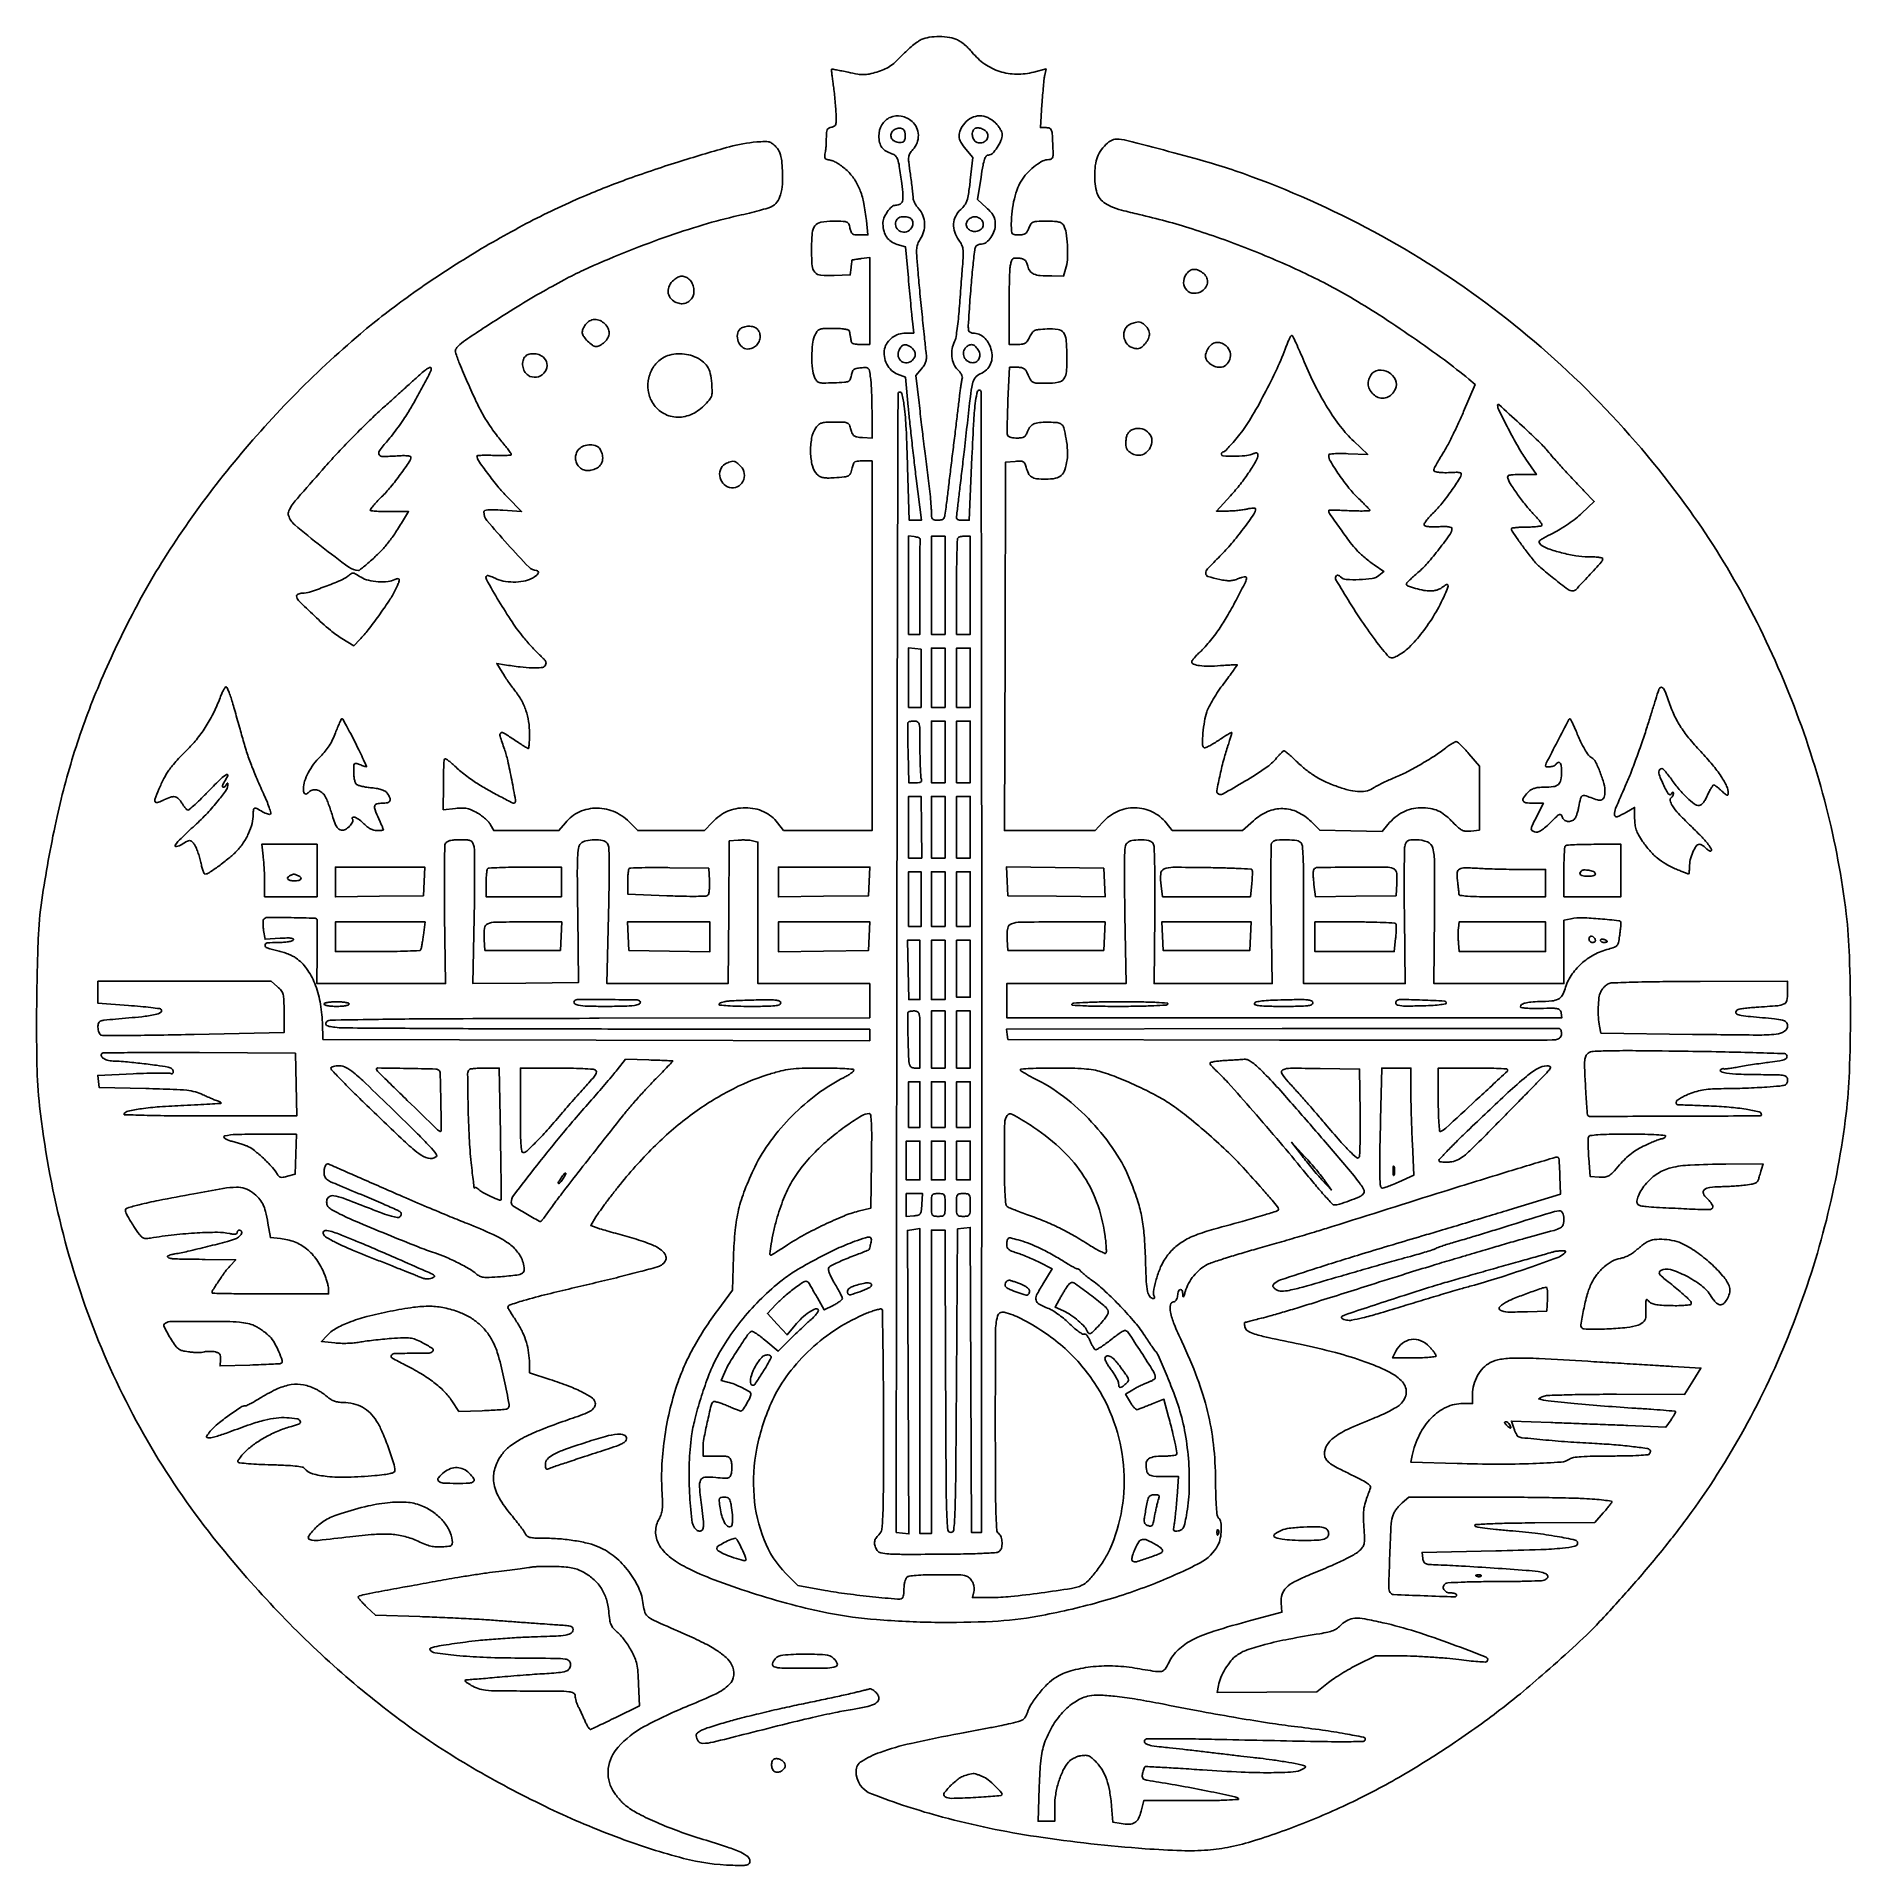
# Model space of a CAD drawing. Extents: x 110 to 904, y 124 to 925.
import ezdxf

# ---------------------------------------------------------------- set-up
doc = ezdxf.new("R2010")
doc.units = 0

msp = doc.modelspace()

# ---------------------------------------------------------------- linework, layer by layer
for points in [[(497.5, 923.560998, 0.052761), (495.993632, 922.675871, 0.013872), (493.787755, 920.94824, 0.013928), (491.372323, 918.829722, 0.013873), (489.075335, 916.577298, -0.016551), (486.091823, 913.68284, -0.038406), (483.630941, 911.771453, -0.044523), (481.143846, 910.430088, -0.030689), (478.128999, 909.349124, -0.018386), (474.778, 908.507232, -0.05079), (472.36181, 908.245556, -0.043824), (469.749468, 908.458156, -0.011027), (465.553664, 909.268791, 0.003221), (462.833337, 909.838553, 0.005175), (460.505844, 910.285382, 0.001314), (458.478427, 910.647388, 0.232411), (458.27474, 910.588233, 0.237878), (458.200523, 910.393634, 0.001903), (458.381849, 908.697867, 0.006308), (458.624542, 906.733833, 0.003949), (458.955686, 904.441407, -0.008565), (459.326123, 901.698222, -0.004733), (459.689416, 898.335913, -0.004717), (459.993297, 894.920177, -0.007563), (460.180946, 892, -0.006859), (460.32195, 888.010375, -0.074521), (460.118378, 886.418079, -0.194404), (459.492485, 885.611531, -0.096739), (458.25, 885.180449, 0.081791), (457.05272, 884.804442, 0.171183), (456.385784, 884.108615, 0.091744), (456.068431, 882.823754, 0.014064), (455.986345, 880.180449, -0.010562), (455.939537, 878.233829, -0.010005), (455.810405, 876.25535, -0.010008), (455.626101, 874.509901, -0.034269), (455.406574, 873.390954, 0.067632), (455.263683, 872.273503, 0.191832), (455.554786, 871.559097, 0.128233), (456.363205, 871.063752, 0.02432), (458.053453, 870.639309, -0.067845), (459.621697, 870.097098, -0.028178), (461.56579, 868.971814, -0.026322), (463.615788, 867.465562, -0.024778), (465.539911, 865.723247, -0.055086), (468.621857, 861.875527, -0.052295), (470.852597, 857.381907, -0.042343), (472.429149, 851.721809, -0.020266), (473.531602, 844.25), (474.196374, 838), (470.573187, 838, -0.024864), (468.508024, 838.102761, -0.130283), (467.452252, 838.4984, -0.15219), (466.817565, 839.331412, -0.037925), (466.35, 841, 0.052368), (465.787019, 842.806931, 0.197725), (464.956332, 843.618418, 0.089706), (463.390023, 843.94304, 0.006357), (458.910184, 844, 0.040417), (453.560099, 843.56682, 0.194387), (450.998965, 842.012155, 0.142319), (449.790467, 838.786883, 0.018718), (449.507304, 831.403695, 0.019872), (449.776194, 824.48363, 0.162786), (450.993549, 821.614859, 0.194083), (453.579366, 820.322949, 0.030232), (459.406187, 820.209343), (466.5, 820.5), (466.813358, 823.75, -0.005225), (466.946939, 824.998702, -0.008476), (467.089494, 826.056407, -0.002978), (467.231249, 826.952578, -0.311611), (467.313358, 827.037768, -0.01313), (467.457198, 827.062963, -0.000117), (468.546737, 827.224187, -0.000404), (469.799207, 827.408186, -0.000261), (471.25, 827.619349), (475, 828.163161), (475, 809.081581), (475, 790), (471, 790, -0.024112), (469.326688, 790.080742, -0.049654), (468.042125, 790.335334, -0.071452), (467.196822, 790.730756, -0.228499), (466.88465, 791.25, 0.009119), (466.823595, 791.801517, 0.006205), (466.734936, 792.426563, 0.006254), (466.634316, 793.02778, 0.012489), (466.536965, 793.5, -0.009836), (466.437005, 793.972185, -0.004906), (466.328135, 794.573437, -0.004868), (466.227533, 795.198485, -0.007148), (466.152314, 795.75, 0.274485), (465.712318, 796.320422, 0.050555), (464.380474, 796.699034, 0.033176), (462.264092, 796.931962, 0.010823), (459.12132, 797, 0.007472), (454.657633, 796.933288, 0.086681), (452.951675, 796.582462, 0.159449), (451.904097, 795.714357, 0.041605), (450.882891, 793.75, 0.072089), (449.937699, 790.083895, 0.026313), (449.638152, 784.719342, 0.026289), (449.903239, 779.35751, 0.072879), (450.825761, 775.706028, 0.058022), (451.740308, 774.06673, 0.165753), (452.790626, 773.320882, 0.076181), (454.56803, 773.076033, 0.006336), (459.235214, 773.206028, 0.005982), (463.974613, 773.454993, 0.084416), (465.624122, 773.84623, 0.195189), (466.472143, 774.696707, 0.05747), (466.99774, 776.5, -0.041289), (467.418681, 778.139469, -0.141072), (468.046932, 779.030457, -0.12163), (469.111728, 779.524318, -0.02716), (471.111464, 779.801838, -0.024568), (473.398296, 779.880683, -0.199437), (474.340216, 779.473118, -0.14742), (474.867537, 778.450218, -0.011759), (475.356971, 775.412267, -0.01875), (475.605638, 772.901564, -0.005013), (475.81111, 768.891818, -0.005074), (475.952776, 764.326976, -0.005219), (476, 759.802931), (476, 748.885004), (471.808226, 749.192502, -0.021202), (469.376808, 749.474894, -0.114924), (468.155247, 749.972555, -0.139765), (467.40131, 750.909944, -0.03692), (466.779635, 752.75, 0.041165), (466.089467, 754.737081, 0.185744), (465.237585, 755.591556, 0.097823), (463.723286, 755.937487, 0.007391), (459.494461, 756, 0.010641), (455.74132, 755.920113, 0.064733), (453.831516, 755.588643, 0.111247), (452.561136, 754.856678, 0.061692), (451.39859, 753.485572, 0.100175), (449.562455, 748.893225, 0.05179), (449.083708, 742.702829, 0.052241), (449.864049, 736.765986, 0.138455), (451.935878, 733.064122, 0.075251), (453.128973, 732.18472, 0.072419), (454.544427, 731.683428, 0.048936), (456.481098, 731.493038, 0.015131), (459.412982, 731.581203, 0.010426), (463.867731, 731.943606, 0.101393), (465.664022, 732.507383, 0.17353), (466.652135, 733.631856, 0.045007), (467.345838, 735.979191, -0.038526), (467.829387, 737.696883, -0.161687), (468.488075, 738.524847, -0.125632), (469.611661, 738.907469, -0.019569), (471.975, 739), (476, 739), (476, 658), (476, 577), (456.618689, 577), (437.237378, 577), (434.675135, 580.359273, 0.059459), (431.918921, 583.199537, 0.060501), (428.586929, 585.292166, 0.05885), (424.765695, 586.568518, 0.051245), (420.566752, 587, 0.044632), (416.360141, 586.623749, 0.059021), (412.684111, 585.50144, 0.057962), (409.322315, 583.531632, 0.041043), (406.053833, 580.619242), (402.607666, 577), (387.990924, 577), (373.374182, 577), (370.437091, 580.126099, 0.096108), (363.594007, 585.062577, 0.10583), (355.633219, 586.863088, 0.110626), (347.908787, 585.226366, 0.113551), (341.704881, 580.458138), (338.854392, 577), (324.596176, 577), (310.337959, 577), (308.955652, 579.582864, 0.063249), (308.125278, 580.75161, 0.02415), (306.70106, 582.156168, 0.023454), (304.988956, 583.549936, 0.026574), (303.221557, 584.716047, 0.023993), (300.697442, 586.03692, 0.057493), (298.694734, 586.698994, 0.055617), (296.55403, 586.899302, 0.021259), (293.562212, 586.718576), (288.254656, 586.170788), (288.263371, 596.835394, -0.004196), (288.301568, 600.98314, -0.006227), (288.410758, 604.615064, -0.003016), (288.56007, 607.688624, -0.116388), (288.752875, 608.343546, -0.406303), (289.160569, 608.461178, -0.026973), (290.30655, 607.766605, -0.026891), (291.747238, 606.665484, -0.015422), (293.366832, 605.194935, 0.017788), (295.344281, 603.416453, 0.009543), (297.901507, 601.357743, 0.009491), (300.593106, 599.354779, 0.014659), (303, 597.738161, 0.011597), (307.978048, 594.761318, 0.009389), (313.449269, 591.793854, 0.002725), (318.790699, 589.062128, 0.328258), (319.5061, 589.182767, 0.24176), (319.864997, 590.364011, 0.002418), (318.203865, 599.275608, 0.007921), (316.472942, 607.602069, 0.029304), (314.993358, 612.75922, -0.007501), (313.091816, 618.440491, -0.269707), (313.381205, 619.741343, -0.359176), (314.534163, 619.89838, -0.010568), (318.945131, 617.037261, 0.004048), (321.263679, 615.490043, 0.00614), (323.306872, 614.185945, 0.002615), (325.06603, 613.10601, 0.137187), (325.445131, 613, 0.38145), (325.667152, 613.198223, 0.00693), (325.837007, 614.903431, 0.013326), (325.960092, 616.995263, 0.008031), (326, 619.479764, 0.036467), (325.609635, 624.824998, 0.04605), (324.442121, 629.640952, 0.046429), (322.422829, 634.13053, 0.038035), (319.487779, 638.5, -0.009108), (318.110396, 640.314458, -0.005834), (316.574383, 642.468626, -0.005861), (315.118675, 644.614627, -0.010901), (313.997363, 646.393194), (311.659883, 650.286388), (315.079942, 649.697778, 0.011934), (321.849373, 648.698431, 0.024362), (327.204447, 648.301502, 0.026306), (331.175112, 648.410034, 0.202227), (332.792544, 649.250031, 0.121974), (333.214311, 650.123209, 0.161454), (333.115476, 650.994779, 0.082127), (332.392181, 652.058972, 0.016255), (330.743786, 653.681387, -0.013782), (329.219318, 655.167059, -0.006047), (327.279398, 657.213716, -0.005979), (325.271896, 659.436375, -0.007968), (323.505227, 661.5056, -0.025553), (318.365927, 668.413178, -0.012925), (312.57791, 677.58982, -0.004797), (307.109785, 686.981109, -0.337804), (307.337308, 688.670642, -0.253731), (307.685154, 688.773847, -0.023836), (308.578057, 688.539934, -0.025981), (309.677807, 688.131219, -0.01737), (310.891541, 687.556087, 0.073721), (314.435916, 686.341758, 0.04329), (318.906247, 685.909609, 0.043435), (323.350061, 686.252333, 0.078526), (326.80549, 687.399415, 0.038758), (328.714595, 688.582348, 0.095228), (329.833363, 689.786373, 0.295282), (329.820942, 690.591966, 0.250324), (329.057, 691, -0.204833), (325.787746, 692.397959, -0.007452), (316.38435, 702.537689, -0.008098), (307.358591, 712.898526, -0.176924), (306, 716.617829, -0.306962), (306.420764, 717.238618, -0.072951), (307.701201, 717.543597, -0.033414), (310.03802, 717.593564, -0.006498), (314.25, 717.347225), (322.5, 716.757054), (316.323377, 723.128527, -0.019783), (312.095577, 727.849807, -0.013126), (307.610484, 733.575409, -0.007502), (303.612497, 739.137285, -0.153244), (303, 741.088799, -0.394645), (303.227861, 741.332528, -0.006836), (305.203125, 741.438497, -0.013217), (307.624206, 741.471167, -0.007919), (310.5, 741.388392, 0.009778), (313.375717, 741.316322, 0.016298), (315.796875, 741.381931, 0.010221), (317.729233, 741.537095, 0.385056), (318, 741.836559, 0.155146), (317.841998, 742.333504, 0.005833), (316.680917, 743.934883, 0.010044), (315.230101, 745.807739, 0.006848), (313.509504, 747.880289, -0.015951), (311.535391, 750.348282, -0.009134), (309.305306, 753.442488, -0.009118), (307.17441, 756.638851, -0.014966), (305.503143, 759.427996, -0.01832), (302.683308, 764.934601, -0.00588), (298.89655, 773.304469, -0.005511), (295.348847, 781.646935, -0.024969), (293.580787, 786.627129, -0.226711), (293.817731, 788.146783, -0.067339), (295.437088, 789.938058, -0.027499), (298.925089, 792.569355, -0.003554), (306.72161, 797.724418, -0.005845), (319.096569, 805.576456, -0.007375), (330.734885, 812.536483, -0.008145), (341.14494, 818.331137, -0.015617), (349.70751, 822.577772, -0.01108), (367.32283, 830.17148, -0.011512), (385.035809, 836.875749, -0.012086), (402.03924, 842.409486, -0.016892), (417.5, 846.467575, 0.004447), (422.271049, 847.593744, 0.005545), (426.681361, 848.728254, 0.004545), (430.358465, 849.753684, 0.041807), (431.904634, 850.343825, 0.124255), (434.337714, 852.374212, 0.082887), (435.965964, 855.638152, 0.06041), (436.784795, 860.224772, 0.028462), (436.779269, 866.252021, 0.010833), (436.442979, 870.473735, 0.042155), (435.960166, 873.047808, 0.064171), (435.17645, 874.912702, 0.055914), (433.914785, 876.615355, 0.041675), (432.338472, 878.049092, 0.102711), (430.93693, 878.726218, 0.069673), (429.064482, 878.925891, 0.012068), (425.5, 878.722424, 0.046926), (413.543313, 876.609134, 0.008947), (392.338617, 870.35947, 0.010079), (369.494532, 862.670711, 0.014584), (349.670496, 854.890563, 0.020651), (324.590116, 842.946539, 0.016596), (298.639466, 828.124843, 0.016623), (273.783083, 811.648367, 0.020985), (252, 794.722387, 0.023557), (222.283086, 767.05811, 0.022837), (194.975262, 736.444308, 0.023355), (171.200755, 704.245622, 0.028087), (152.075484, 671.838879, 0.018701), (137.635786, 641.135013, 0.02393), (126.794949, 611.832652, 0.023512), (118.665697, 581.210326, 0.017072), (112.409407, 546.5, 0.026499), (110.850951, 529.459421, 0.006926), (110.181566, 501.991127, 0.007073), (110.281858, 474.373736, 0.023767), (111.461416, 456.336306, 0.032722), (121.036057, 403.191357, 0.035756), (137.284647, 353.351768, 0.036442), (160.126917, 307.187823, 0.036825), (189.35935, 265, 0.020342), (215.791263, 234.878395, 0.022377), (243.790964, 207.991642, 0.023249), (272.98628, 184.676187, 0.02653), (303, 165.25353, 0.018842), (334.666003, 148.621668, 0.022632), (365.643875, 135.499279, 0.024796), (393.453281, 126.718263, 0.058147), (415, 123.679583, 0.005626), (419.513559, 123.62231, 0.059899), (421.334058, 123.838534, 0.188208), (422.175006, 124.426208, 0.148271), (422.5, 125.498057, 0.228738), (421.553032, 127.459737, 0.05891), (418.477966, 129.360486, 0.029307), (412.775306, 131.620722, 0.005411), (402, 135.047836, -0.012455), (391.464417, 138.56289, -0.01552), (381.873367, 142.371121, -0.016946), (373.88621, 146.159623, -0.043732), (368.497969, 149.569347, -0.032034), (366.9427, 150.921497, -0.018312), (365.237717, 152.735308, -0.018237), (363.64984, 154.693319, -0.028716), (362.450448, 156.494341, -0.167), (360.505743, 166.1302, -0.151147), (364.771898, 175.387736, -0.085852), (376.282261, 184.463236, -0.028353), (395.835468, 193.661164, 0.015251), (407.680878, 198.858948, 0.080527), (413.497326, 202.878544, 0.178667), (415.454176, 206.911236, 0.149134), (414.512601, 211.606459, 0.084279), (412.085808, 214.719444, 0.040643), (408.076704, 217.826011, 0.029635), (402.248179, 221.153449, 0.012213), (394, 224.986881, -0.00221), (381.555946, 230.470422, -0.048814), (378.115822, 232.426539, -0.152169), (376.560439, 234.454801, -0.064185), (375.789497, 237.83895, 0.08261), (373.850247, 245.11005, 0.056813), (369.462743, 252.446318, 0.055587), (363.399934, 258.779983, 0.069224), (356.493979, 263.090052, 0.043906), (351.934065, 264.662012, 0.021211), (345.879384, 265.900748, 0.019973), (339.090911, 266.715519, 0.019621), (332.218615, 266.992446, -0.008556), (328.31252, 267.063344, -0.045584), (326.197174, 267.332081, -0.095283), (324.968666, 267.862323, -0.152909), (324.265798, 268.749725, 0.062103), (323.719132, 269.773499, 0.006574), (322.126934, 271.968071, 0.00804), (320.146615, 274.536223, 0.006374), (317.92742, 277.248738, -0.04356), (312.699312, 284.707041, -0.093231), (310.373999, 291.314355, -0.112159), (310.813607, 297.502942, -0.083345), (313.86898, 303.660434, -0.074963), (317.41488, 307.269584, -0.037591), (322.811988, 310.724739, -0.028188), (330.338246, 314.249007, -0.012419), (340.642057, 318.08907, 0.004836), (349.248588, 321.14877, 0.044297), (352.838165, 322.837717, 0.127271), (354.412874, 324.400189, 0.172236), (354.798257, 326.351464, 0.208148), (353.540104, 328.373647, 0.032224), (349.396588, 330.853843, 0.027154), (343.275006, 333.592335, 0.012103), (334.950588, 336.557137), (326.008737, 339.5), (325.979923, 343.5, 0.034165), (325.622438, 348.225504, 0.036418), (324.625467, 352.755862, 0.036211), (322.975082, 357.116588, 0.033021), (320.668734, 361.336182, -0.000525), (319.359008, 363.401368, -0.000641), (318.138454, 365.335909, -0.000535), (317.115803, 366.965262, -0.004558), (316.664431, 367.700954, -0.471783), (317.147413, 369.064395, -0.015732), (323.352841, 371.101885, -0.011954), (333.984367, 373.951543, -0.001893), (355, 378.965197, 0.003097), (365.321342, 381.453817, 0.004498), (374.39456, 383.787883, 0.00233), (382.044303, 385.867556, 0.074426), (383.811269, 386.653851, 0.124103), (385.479031, 388.420588, 0.196846), (385.726571, 390.457719, 0.141465), (384.417847, 392.597744, 0.057715), (381.627188, 394.613548, 0.034424), (379.488829, 395.624007, 0.009071), (375.93768, 396.938327, 0.009164), (371.831536, 398.289992, 0.00929), (367.697069, 399.483811, -0.002265), (363.670552, 400.585419, -0.002712), (359.889592, 401.660411, -0.002331), (356.712867, 402.598345, -0.017893), (355.241453, 403.098299), (352.843145, 404.010135), (355.09187, 407.755067, -0.019854), (356.423015, 409.784755, -0.004258), (358.899386, 413.190551, -0.004442), (361.838451, 417.088262, -0.004223), (364.895843, 421, -0.028604), (380.217964, 438.153898, -0.035474), (396.396155, 452.161993, -0.038225), (413.226285, 462.861936, -0.046029), (430.5, 470.12233, -0.014298), (436.034415, 471.697662, -0.03159), (440.349422, 472.507653, -0.024535), (445.35221, 472.875195, -0.005759), (453.75, 472.982335, -0.005413), (459.61647, 472.9261, -0.01175), (464.118102, 472.72831, -0.006371), (467.610498, 472.447797, -0.387261), (468, 472.020324, -0.214834), (467.776184, 471.523462, -0.022128), (466.751562, 470.694759, -0.024436), (465.378063, 469.781145, -0.017107), (463.75, 468.883478, 0.043659), (452.102611, 461.630586, 0.035913), (441.049896, 452.014429, 0.036183), (431.579814, 441.011347, 0.046652), (424.668796, 429.61392, 0.019881), (420.29972, 419.618849, 0.034525), (417.595767, 410.979222, 0.033756), (416.069838, 401.916222, 0.018064), (415.35251, 390.580372), (414.948502, 375.660744), (408.467021, 366.955707, 0.015115), (402.837936, 358.898053, 0.018523), (398.096498, 351.033093, 0.019624), (394.188307, 343.266954, 0.022017), (391.062057, 335.506643, 0.025562), (387.663741, 324.027465, 0.02236), (385.274832, 311.738192, 0.022618), (384.01697, 299.455507, 0.028295), (384.014107, 288, -0.007324), (384.230703, 282.805882, -0.031397), (384.120023, 279.710894, -0.051585), (383.667166, 277.495078, -0.057222), (382.778617, 275.5, 0.130951), (381.220612, 269.933263, 0.131), (382.639614, 264.330266, 0.098242), (387.192137, 258.973486, 0.049737), (394.670477, 254.16811, 0.027605), (406.862982, 248.773664, 0.012763), (423.235553, 243.05879, 0.012585), (440.819727, 237.904454, 0.016899), (457, 234.18123, 0.028292), (477.981428, 231.314121, 0.016142), (503.547229, 230.112689, 0.016156), (528.788668, 230.55777, 0.0322), (548.632232, 232.836169, 0.02314), (575.146063, 238.903585, 0.026269), (599.862012, 247.19753, 0.024991), (619.698642, 256.205372, 0.155566), (627.4987, 263.997486, 0.069315), (628.543354, 266.961608, 0.044411), (628.950681, 270.594093, 0.044482), (628.729413, 273.941752, 0.158942), (627.769769, 275.830231, -0.163508), (627.180869, 277.015122, -0.01431), (626.812432, 280.397991, -0.013836), (626.559484, 285.239694, -0.004713), (626.453161, 292.280231, 0.026194), (625.538888, 308.011903, 0.032071), (622.981581, 322.51384, 0.03057), (618.466953, 337.119305, 0.020566), (611.633059, 353.191655, -0.01478), (608.318131, 360.744073, -0.045528), (606.708044, 366.08008, -0.094517), (606.664212, 369.306267, -0.36387), (608.087361, 370.5, 0.171645), (608.660102, 370.702584, 0.082575), (609.18402, 371.292676, 0.065395), (609.591062, 372.178606, 0.046414), (609.816422, 373.25, -0.05147), (610.250257, 375.213947, -0.264439), (611.047751, 375.932677, -0.389022), (611.786049, 375.504488, -0.065886), (612.090188, 373.75, 0.033297), (612.184309, 372.870682, 0.631713), (612.387109, 372.814387, 0.103135), (612.677444, 373.334414, 0.006698), (613.174949, 375, -0.054597), (614.626443, 378.572197, -0.046733), (616.881667, 381.95186, -0.047211), (619.696215, 384.818755, -0.059048), (622.807932, 386.867703, -0.035579), (625.181407, 387.852259, -0.003816), (630.84983, 389.695884, -0.00468), (637.645719, 391.779211, -0.003751), (645, 393.898744, 0.002101), (653.105501, 396.205845, 0.001491), (662.178125, 398.858823, 0.001505), (670.825187, 401.443699, 0.003195), (677.5, 403.507549, -0.000506), (726.479859, 418.941145, -0.002323), (754.950985, 427.735596, -0.000513), (775.475189, 433.948026, -0.276299), (776.690873, 433.642461, -0.178912), (776.825845, 433.349183, -0.001961), (776.989512, 431.120906, -0.005824), (777.139465, 428.52707, -0.003723), (777.25615, 425.509813), (777.5, 417.698594), (755, 410.846935, -0.000529), (745.2514, 407.889576, -0.000402), (734.55625, 404.666792, -0.000406), (724.517127, 401.659365, -0.000949), (717, 399.429627, 0.00206), (691.072309, 391.676166, 0.004295), (670.949715, 385.378939, 0.001916), (654.870274, 380.12681, 0.108636), (652.190023, 378.534848, 0.072498), (651.634868, 377.839372, 0.223746), (651.582948, 377.255442, 0.138055), (652.022026, 376.648063, 0.023639), (653.190023, 375.808532, 0.15041), (655.336456, 375.197429, 0.045834), (658.731847, 375.582122, 0.018047), (664.713882, 377.049266, 0.001767), (679, 381.159374, -0.000808), (688.677188, 383.963588, -0.000819), (698.321252, 386.724215, -0.000796), (706.721699, 389.099526, -0.003354), (711.774475, 390.483065, 0.004532), (715.459493, 391.501428, 0.00566), (718.860842, 392.516458, 0.00463), (721.693422, 393.425643, 0.042914), (722.874548, 393.93286, -0.036484), (723.976451, 394.422908, -0.005927), (726.19073, 395.19045, -0.006509), (728.824531, 396.030643, -0.005688), (731.600073, 396.842016, 0.00448), (735.359356, 397.931109, 0.001059), (741.613771, 399.8184, 0.00109), (748.794068, 402.018789, 0.001074), (756, 404.26119, -0.001071), (773.07695, 409.575443, -0.044785), (776.832605, 410.376103, -0.313041), (778.389591, 409.553167, -0.120026), (779, 407.046987, -0.066862), (778.635687, 404.334781, -0.210298), (777.504378, 402.940374, -0.051139), (774.773436, 401.873452, -0.001358), (762.25, 398.440649, 0.00253), (759.483515, 397.675351, 0.001121), (755.839062, 396.63847, 0.001109), (751.983397, 395.52288, 0.001496), (748.5, 394.495299, -0.000376), (744.690957, 393.362371, -0.000177), (739.765625, 391.903349, -0.000175), (734.604364, 390.378389, -0.000247), (730, 389.022193, 0.002811), (721.195885, 386.379834, 0.001363), (709.968347, 382.907713, 0.000917), (694.441871, 378.028461, 0.000281), (671, 370.600028, -0.002554), (663.786719, 368.350265, -0.00259), (656.584375, 366.18496, -0.002519), (650.299085, 364.365168, -0.01061), (646.5, 363.372537, 0.002447), (643.792469, 362.712134, 0.003761), (641.455991, 362.11141, 0.001299), (639.44728, 361.573228, 0.103983), (639.158694, 361.426056, 0.232466), (639.059218, 361.212075, 0.025689), (639.09977, 360.65778, 0.027095), (639.224694, 359.965665, 0.018647), (639.437383, 359.197289, 0.192534), (640.71483, 357.642369, 0.052532), (643.7008, 356.388108, 0.020269), (649.471145, 354.90134, 0.001998), (663.5, 351.945756, -0.013341), (678.981335, 348.315583, -0.021971), (691.819814, 344.330938, -0.025612), (701.739992, 340.182411, -0.077694), (707.75, 336.049728, -0.099821), (709.456294, 333.630917, -0.116231), (709.96989, 330.87047, -0.110544), (709.200406, 328.064649, -0.083717), (707.25, 325.524961, -0.054955), (705.622435, 324.315575, -0.013119), (702.664062, 322.687822, -0.013329), (699.147229, 320.988481, -0.012827), (695.5, 319.455863, 0.015262), (684.268199, 314.671619, 0.059418), (677.846276, 310.717516, 0.113952), (674.784299, 306.878539, 0.174813), (674.363057, 302.689601, 0.116208), (675.184828, 301.100597, 0.062993), (676.823729, 299.615165, 0.03394), (679.710046, 297.874635, 0.007166), (684.983516, 295.258895, -0.006961), (689.817771, 292.863476, -0.029007), (692.618786, 291.214896, -0.05024), (694.138012, 289.960097, -0.298779), (694.332, 289, 0.012127), (692.362663, 283.720883, 0.041341), (691.455158, 280.169251, 0.045305), (691.186629, 276.687927, 0.016776), (691.418433, 271.771597, -0.007563), (691.717638, 267.212769, -0.050321), (691.603632, 264.941188, -0.094445), (691.059615, 263.398545, -0.064597), (689.922847, 261.922847, -0.066236), (687.504311, 260.072333, -0.015591), (683.001223, 257.672399, -0.012482), (676.647538, 254.731363, -0.005026), (667.8323, 251.019871, 0.019821), (661.142978, 247.967462, 0.075669), (657.418977, 245.315735, 0.121961), (655.601782, 242.405939, 0.098996), (655.166877, 238.742861), (655.5, 234.544296), (641.790982, 230.9094, 0.010935), (625.72229, 226.270461, 0.042389), (616.132796, 222.354969, 0.070285), (610.078619, 218.099066, 0.091983), (606.078216, 212.661573, -0.038157), (604.319286, 209.63962, -0.202019), (602.739989, 208.630169, -0.081125), (600.180764, 208.609284, -0.003327), (591.066341, 210.083807, 0.035104), (581.340639, 211.028828, 0.036283), (571.686762, 210.585874, 0.038997), (563.051393, 208.868263, 0.069933), (556.444692, 205.965818, 0.057217), (552.972139, 203.226615, 0.027277), (549.155846, 198.996913, 0.02721), (545.853161, 194.420393, 0.063067), (544.034319, 190.603987, -0.050532), (543.133939, 188.586449, -0.127813), (542.018352, 187.447368, -0.072327), (540.10722, 186.64573, -0.008941), (535.702056, 185.591582, -0.004475), (531.997248, 184.809479, -0.00145), (526.503104, 183.717477, -0.001445), (520.388148, 182.538851, -0.001625), (514.5, 181.441392, 0.00944), (493.097064, 177.105026, 0.032478), (479.500634, 173.140606, 0.052227), (471.378081, 169.186818, 0.258922), (469, 164.902411, 0.310087), (475.844552, 154.927104, 0.026538), (506.905009, 144.806285, 0.028279), (548.017173, 136.241542, 0.019043), (595.682195, 130.940205, 0.010307), (611.522154, 130.114641, 0.026398), (622.998395, 130.359394, 0.032443), (632.910756, 131.745864, 0.024885), (643.5, 134.490341, 0.020257), (667.605802, 143.122426, 0.020512), (690.831302, 153.644871, 0.019833), (713.823169, 166.387251, 0.016485), (737.232251, 181.680659, 0.008142), (748.399772, 189.788033, 0.009945), (758.564491, 197.74426, 0.008698), (769.428921, 206.921376, 0.00433), (782.885656, 218.902618, 0.019487), (794.660844, 230.437477, 0.00957), (808.773745, 245.968425, 0.009468), (822.869028, 262.719129, 0.013373), (834.730436, 278.19818, 0.033179), (859.4569, 317.57036, 0.030997), (879.390715, 360.754359, 0.030793), (893.948293, 406.369837, 0.031677), (902.627397, 453, 0.021601), (904.04818, 471.297792, 0.008527), (904.483632, 496.550123, 0.008551), (904.055262, 521.875072, 0.020849), (902.643839, 540.483002, 0.033634), (893.873103, 587.444154, 0.030493), (878.67974, 634.414011, 0.030472), (857.872495, 679.221417, 0.033458), (832.334852, 719.724239, 0.03743), (791.7477, 767.495434, 0.038349), (744.79924, 808.262301, 0.038414), (692.254826, 841.321671, 0.037831), (635.007842, 866.147065, 0.014145), (623.620523, 869.735366, 0.00413), (605.909923, 874.61243, 0.001942), (587.576146, 879.422358, 0.063256), (583.028511, 880, 0.146871), (580.52083, 879.247148, 0.059548), (577.769539, 876.919077, 0.056653), (575.444545, 873.772709, 0.07804), (574.184037, 870.497978, 0.038445), (573.583017, 866.067132, 0.034073), (573.630281, 861.411413, 0.035563), (574.256304, 857.251452, 0.090137), (575.44296, 854.446709, 0.089989), (577.530051, 852.248768, 0.057237), (580.604896, 850.498755, 0.035137), (585.322776, 848.86786, 0.009508), (593, 846.960099, -0.02081), (616.214134, 840.631234, -0.016458), (640.743903, 831.935148, -0.016516), (664.530971, 821.691726, -0.021597), (685.5, 810.69907, -0.012401), (698.094257, 802.963025, -0.007454), (712.665747, 793.195185, -0.007466), (726.648885, 783.204491, -0.015045), (737.307417, 774.839775), (740.114835, 772.496702), (735.100783, 760.639369, -0.008103), (732.884788, 755.626964, -0.006747), (730.371871, 750.370801, -0.00682), (727.940436, 745.620701, -0.018326), (726.043366, 742.333264, 0.006115), (724.494269, 739.794129, 0.008747), (723.187739, 737.502034, 0.005338), (722.149926, 735.555917, 0.120385), (722, 734.942246, 0.349192), (722.489354, 734.326991, 0.030557), (724.594617, 733.974527, 0.028259), (727.54291, 733.832063, 0.014407), (731.25, 733.969404, -0.023768), (732.304036, 733.988711, -0.038843), (733.192188, 733.893442, -0.046708), (733.82427, 733.713152, -0.309225), (734, 733.456177, -0.144718), (733.356673, 731.280036, -0.009498), (729.648513, 725.787965, -0.014872), (725.553999, 720.318498, -0.032069), (722.022387, 716.423213, 0.015433), (720.091402, 714.430721, 0.029205), (718.684912, 712.693091, 0.031588), (717.820219, 711.310552, 0.33171), (717.910844, 710.689156, 0.158558), (718.555006, 710.361213, 0.018438), (720.182463, 710.165749, 0.020683), (722.189301, 710.082824, 0.015513), (724.399801, 710.151562, -0.01367), (726.80866, 710.235353, -0.034916), (728.550911, 710.126545, -0.050179), (729.679343, 709.859412, -0.32014), (730.001363, 709.406829, -0.156114), (729.202693, 706.921875, -0.009066), (724.386076, 700.436869, -0.014628), (719.220367, 694.129504, -0.039591), (715.095503, 690.079959, 0.008059), (713.142932, 688.390908, 0.012035), (711.496804, 686.847059, 0.007099), (710.180814, 685.514612, 0.193613), (710, 685.065169, 0.317654), (710.584867, 684.237459, 0.015223), (713.991313, 683.146059, 0.023851), (717.667758, 682.277786, 0.04609), (720.67489, 682, 0.042279), (721.943833, 682.107492, 0.030761), (723.323485, 682.431283, 0.031321), (724.603233, 682.905172, 0.057638), (725.55887, 683.468197, -0.022544), (727.573714, 684.853973, -0.455995), (728.202379, 684.660705, -0.2015), (728.221665, 683.656869, -0.009502), (726.885148, 680.473262, -0.03016), (722.397222, 671.784441, -0.030733), (716.921813, 663.755617, -0.032839), (711.174638, 657.27675, -0.075712), (705.920604, 653.458943, -0.047873), (704.070759, 652.716709, -0.197471), (702.895517, 652.839403, -0.095166), (701.667283, 653.840181, -0.006931), (698.898168, 657.240307, -0.016229), (692.113491, 666.407182, -0.012543), (685.305267, 676.807469, -0.004684), (679.169231, 686.925095, -0.342858), (679.395519, 688.728852, -0.179439), (679.729217, 688.882014, -0.091817), (680.19358, 688.831705, -0.071828), (680.716754, 688.588942, -0.051931), (681.216667, 688.183333, 0.181113), (683.702597, 687.052078, 0.02631), (689.356998, 686.960999, 0.028248), (695.033313, 687.490327, 0.133585), (697.996523, 688.796101), (700.214614, 690.592202), (695.944811, 693.417824, -0.018061), (694.064324, 694.762375, -0.010965), (691.935901, 696.479226, -0.010982), (689.896406, 698.27763, -0.018987), (688.29335, 699.871723, -0.027005), (685.428377, 703.299256, -0.00625), (680.998691, 709.378046, -0.002231), (676.399501, 715.919742, -0.153261), (676, 717.192459, -0.411901), (676.162539, 717.356287, -0.002164), (678.64375, 717.365152, -0.007354), (681.548938, 717.320223, -0.004401), (685, 717.185657, 0.00588), (688.451031, 717.061316, 0.009825), (691.35625, 717.047937, 0.003833), (693.788642, 717.103189, 0.405344), (694, 717.321067, 0.188546), (693.859015, 717.681649, 0.003544), (692.449771, 719.186739, 0.008129), (690.745236, 720.924077, 0.005286), (688.722624, 722.877895, -0.036094), (684.886936, 727.069309, -0.017256), (680.557247, 732.952469, -0.012344), (676.748956, 738.825834, -0.138481), (675.999855, 741.477248, -0.367694), (676.368175, 741.910508, -0.02084), (678.249463, 742.137093, -0.021183), (680.91802, 742.232749, -0.008732), (684.534701, 742.145953), (693.069691, 741.791906), (686.952897, 747.626339, -0.038516), (681.221449, 754.004719, -0.024491), (675.531829, 762.213991, -0.02245), (670.127195, 771.826582, -0.018804), (665.25274, 782.463542, 0.00458), (663.382617, 786.871375, 0.007378), (661.7001, 790.587288, 0.002374), (660.197021, 793.741697, 0.27929), (659.832708, 793.978657, 0.276912), (659.496983, 793.791609, 0.012873), (658.850621, 792.598418, 0.018212), (658.141212, 791.068937, 0.011734), (657.426483, 789.25, -0.02104), (653.370018, 779.465445, -0.01257), (647.774186, 768.177268, -0.01237), (641.896917, 757.672558, -0.034173), (637.091054, 750.695239, -0.007348), (634.676037, 747.746225, -0.011134), (632.482033, 745.260476, -0.006034), (630.582547, 743.251825, -0.203037), (629.987965, 743, 0.100282), (629.610937, 742.923613, 0.098229), (629.290215, 742.70625, 0.097647), (629.075379, 742.381656, 0.097808), (629, 742, 0.396578), (629.778616, 741.172722, 0.014687), (634.456729, 741.026651, 0.023032), (639.241558, 741.238339, 0.06837), (642.4349, 741.975249, -0.020563), (643.67419, 742.388965, -0.094931), (644.423749, 742.457957, -0.214753), (644.830817, 742.224567, -0.160042), (644.990616, 741.725249, -0.129283), (644.295448, 739.161621, -0.016364), (641.250623, 734.246957, -0.019303), (637.330657, 728.82507, -0.019598), (633.023072, 723.75), (626.822817, 717), (631.661408, 717.023857, 0.014564), (633.787735, 717.096299, 0.010154), (636.180226, 717.296512, 0.010253), (638.468843, 717.582468, 0.020846), (640.25, 717.918546, -0.017651), (641.688071, 718.199411, -0.030663), (642.898438, 718.316298, -0.033651), (643.784659, 718.287655, -0.385337), (644, 718.049725, -0.153515), (643.244276, 715.646339, -0.008887), (638.664361, 709.326156, -0.014446), (633.425801, 702.764508, -0.020695), (628.385106, 697.288331, 0.007553), (622.935152, 691.671189, 0.188617), (622.146803, 689.710707, 0.33341), (623.137917, 688.363185, 0.020281), (628.28792, 687.034785, 0.020408), (630.834565, 686.594822, 0.045211), (632.802038, 686.51627, 0.051463), (634.587461, 686.792124, 0.034927), (636.53792, 687.451397, -0.022328), (637.875237, 687.941271, -0.042729), (638.990004, 688.191816, -0.063569), (639.756205, 688.198486, -0.379985), (640, 687.924009, -0.116994), (639.50821, 685.851006, -0.004563), (635.895571, 678.82597, -0.009002), (631.979961, 671.694374, -0.015949), (628.462272, 665.98273, -0.014249), (626.515309, 663.211274, -0.010698), (624.222969, 660.271579, -0.010837), (621.945261, 657.596629, -0.0243), (620.077923, 655.692425, 0.011555), (618.515793, 654.178608, 0.016198), (617.19789, 652.751404, 0.012475), (616.187283, 651.522578, 0.167365), (616, 650.978746, 0.321805), (616.750432, 649.933518, 0.048054), (619.421514, 649.309774, 0.035869), (623.401872, 649.064011, 0.016363), (628.610009, 649.286867, -0.003023), (631.443747, 649.483957, -0.005058), (633.82919, 649.611166, -0.001031), (635.905853, 649.696562, -0.425694), (636, 649.60602, -0.159045), (635.943669, 649.433408, -0.000329), (634.252039, 647.120851, -0.002217), (632.330801, 644.522278, -0.001369), (630.049494, 641.482542, 0.013964), (627.663314, 638.130417, 0.013089), (625.413838, 634.578271, 0.013184), (623.58463, 631.323254, 0.043079), (622.624567, 629.049407, 0.0363), (621.602612, 624.888482, 0.020919), (620.95171, 619.76805, 0.01405), (620.677673, 614.923925, 0.206307), (621.294922, 613.371745, 0.301007), (621.805761, 613.267854, 0.016273), (623.387122, 613.967734, 0.020946), (625.312816, 614.997588, 0.013287), (627.469539, 616.34841, -0.00361), (629.610699, 617.747889, -0.005521), (631.489269, 618.927345, -0.002162), (633.11163, 619.911515, -0.13607), (633.430755, 620, -0.486028), (633.559047, 619.836723, -0.005645), (633.169248, 618.310938, -0.011605), (632.626349, 616.455289, -0.006721), (631.892423, 614.25, 0.019058), (630.152302, 608.556209, 0.010752), (628.456598, 601.535424, 0.00381), (626.971987, 594.49636, 0.251522), (627.317567, 593.3491, 0.334807), (629.561173, 593.034653, 0.008005), (639.263262, 598.627336, 0.015556), (648.429621, 604.503131, 0.06764), (653.200332, 608.826235, -0.010327), (654.267155, 610.042193, -0.014937), (655.262929, 611.067706, -0.010521), (656.121948, 611.866681, -0.184077), (656.471807, 612, -0.174798), (656.854881, 611.861858, -0.004457), (658.280841, 610.658071, -0.008982), (659.936474, 609.182396, -0.005946), (661.786367, 607.431731, 0.024093), (666.05039, 603.680094, 0.031798), (670.292735, 600.716235, 0.031138), (674.948262, 598.268922, 0.021706), (680.465341, 596.076081, 0.026058), (685.527735, 594.604959, 0.053717), (689.615147, 594.098108, 0.069124), (692.984429, 594.511166, 0.086064), (695.84563, 595.829335, -0.027912), (697.252265, 596.687146, -0.009131), (699.414465, 597.795133, -0.009067), (701.864677, 598.940129, -0.010118), (704.267441, 599.952557, 0.023907), (709.581228, 602.36616, 0.012292), (716.002776, 605.863789, 0.012292), (722.277475, 609.69281, 0.022734), (727.143904, 613.151973, -0.012648), (728.614539, 614.242628, -0.016362), (730.019614, 615.163392, -0.014129), (731.223967, 615.851559, -0.123337), (731.816581, 616, -0.182112), (732.41648, 615.774007, -0.010551), (733.88774, 614.426142, -0.014922), (735.594237, 612.694894, -0.010339), (737.422677, 610.642187), (742, 605.284373), (742, 591.251593), (742, 577.218812), (738.291227, 576.785834, -0.043248), (736.092591, 576.720348, -0.100242), (734.503206, 577.137178, -0.071502), (732.889859, 578.238702, -0.014459), (730.394546, 580.661897, 0.029582), (726.911874, 583.845127, 0.065599), (723.85195, 585.722653, 0.069121), (720.513768, 586.687318, 0.036038), (716.1849, 586.996262, 0.060063), (712.293626, 586.523977, 0.057871), (708.573739, 585.13918, 0.05483), (705.099599, 582.855389, 0.044758), (701.936649, 579.722988), (699.373298, 576.68457), (685.736724, 576.909856), (672.100151, 577.135143), (668.27753, 580.957765, 0.0855), (662.376234, 585.124706, 0.10751), (655.876137, 586.646855, 0.106113), (649.266159, 585.33716, 0.081497), (643.052305, 581.357118), (638.206141, 577), (622.853071, 577.000029), (607.5, 577.000059), (604.827707, 580.349214, 0.110234), (598.74807, 585.243043, 0.11278), (591.215422, 587.03508, 0.110111), (583.508445, 585.389254, 0.101033), (576.953368, 580.598678), (573.678644, 577), (553.833407, 577), (533.988171, 577), (534.244085, 657.75), (534.5, 738.5), (538.628649, 738.801568, -0.017067), (541.076131, 738.896537, -0.120917), (542.223463, 738.620609, -0.170846), (542.915326, 737.88637, -0.042867), (543.459043, 736.307163, 0.049921), (544.478148, 733.477284, 0.144635), (545.856143, 731.94583, 0.113332), (548.066979, 731.200608, 0.024859), (552.099392, 731, 0.042932), (556.356692, 731.366222, 0.142662), (558.854504, 732.588349, 0.133872), (560.396189, 735.013896, 0.035984), (561.43754, 739.5, 0.054702), (561.62808, 743.563503, 0.027008), (561.026868, 748.70336, 0.021709), (559.992328, 753.466962, 0.189129), (558.738293, 755.182905, 0.118211), (557.076865, 755.752945, 0.019352), (553.657244, 755.946318, 0.022425), (550.05902, 755.848947, 0.047564), (547.312901, 755.386163, 0.090794), (546.393772, 754.949967, 0.051124), (545.467681, 754.127256, 0.048307), (544.665938, 753.063248, 0.053495), (544.114921, 751.899818, -0.042013), (543.431047, 750.365989, -0.124481), (542.650471, 749.529895, -0.112459), (541.516232, 749.118355, -0.031031), (539.611037, 749, -0.027488), (538.226808, 749.076158, -0.033976), (536.95584, 749.304616, -0.03622), (535.94926, 749.636163, -0.157951), (535.477138, 750.036991, -0.1374), (535.240188, 750.859511, -0.003066), (535.23494, 755.017875, -0.006701), (535.324512, 759.919393, -0.004454), (535.552616, 765.536991), (536.26899, 780), (539.621075, 780, -0.038446), (541.482287, 779.856675, -0.119284), (542.638362, 779.379903, -0.108297), (543.511519, 778.397205, -0.028735), (544.435553, 776.5, 0.033899), (545.510453, 774.349682, 0.157806), (546.533811, 773.440397, 0.095311), (548.160664, 773.070852, 0.008329), (552.41379, 773, 0.042935), (557.525721, 773.439769, 0.193071), (560.029577, 774.985532, 0.143647), (561.188185, 778.150462, 0.0207), (561.35644, 785.104992, 0.017775), (560.984375, 792.151486, 0.138269), (559.826732, 795.19839, 0.202599), (557.465397, 796.591843, 0.045315), (552.690111, 796.796163, 0.010667), (548.873513, 796.531859, 0.085023), (547.172963, 796.079272, 0.135409), (546.077372, 795.15847, 0.041957), (545, 793.271642, -0.034217), (544.03895, 791.526429, -0.11164), (543.104, 790.607666, -0.107265), (541.842677, 790.160646, -0.030287), (539.75, 790.021642), (536, 790), (536, 805.875, -0.003681), (536.04647, 812.186625, -0.004656), (536.186722, 818.020327, -0.00371), (536.385983, 822.905229, -0.037319), (536.635648, 824.928241, -0.028604), (537.099468, 826.710549, -0.150481), (537.672502, 827.529558, -0.158637), (538.589684, 827.86116, -0.032799), (540.328038, 827.803241, -0.043486), (541.926509, 827.502782, -0.114071), (542.94467, 826.946721, -0.109819), (543.638028, 825.985704, -0.038637), (544.190641, 824.367089, 0.093559), (545.221973, 822.166941, 0.139275), (546.87973, 820.855977, 0.080668), (549.674805, 820.197539, 0.016938), (554.711456, 820.013655), (559.922912, 820), (561.012783, 824.047472, 0.05729), (561.611959, 828.05046, 0.023135), (561.544826, 833.581768, 0.02197), (560.994755, 838.938456, 0.086498), (559.958685, 842.077197, 0.11104), (559.112104, 843.057028, 0.097469), (557.888074, 843.637363, 0.051655), (555.915675, 843.925756, 0.010492), (552.377952, 844, 0.008097), (548.222214, 843.932694, 0.085163), (546.562726, 843.592316, 0.161382), (545.569856, 842.769143, 0.049451), (544.693898, 841, -0.038971), (543.958839, 839.433869, -0.114759), (543.156987, 838.564894, -0.112788), (542.045247, 838.130613, -0.036961), (540.280762, 838, -0.029672), (538.23643, 838.121427, -0.217273), (537.419699, 838.6183, -0.139707), (537.064538, 839.694586, -0.01028), (537, 842.833219, -0.029908), (537.334559, 848.421307, -0.030913), (538.333417, 853.867047, -0.033004), (539.88353, 858.719669, -0.055408), (541.879571, 862.499276, -0.043526), (544.482591, 865.694737, -0.041163), (547.645398, 868.457231, -0.043865), (550.820966, 870.395408, -0.115861), (553.397883, 870.997747, 0.122625), (554.542571, 871.281466, 0.212131), (555.137405, 872.038886, 0.068145), (555.322715, 873.692544, 0.005726), (555.167941, 877.997747, 0.006021), (554.903385, 882.444182, 0.080251), (554.528404, 884.034009, 0.216165), (553.759782, 884.754705, 0.082046), (552.274986, 885), (549.714091, 885), (550.413746, 895.158504, -0.003182), (550.721516, 899.247329, -0.003697), (551.067748, 903.132298, -0.003294), (551.406631, 906.415026, -0.021988), (551.65764, 908.0382), (552.201879, 910.759393), (546.850939, 909.345217, -0.068505), (539.292586, 908.42171, -0.07378), (531.964999, 909.623107, -0.074478), (525.358283, 912.88393, -0.071794), (519.902519, 917.971678, 0.026717), (518.457383, 919.585309, 0.020399), (516.716462, 921.194878, 0.020788), (514.956782, 922.571465, 0.044834), (513.476349, 923.444199, 0.070784), (509.992401, 924.528531, 0.038291), (505.508817, 924.905391, 0.038279), (501.015456, 924.593905, 0.070137)], [(493.544236, 887.715608, -0.109639), (495.517608, 885.076336, -0.098944), (496.283983, 881.748899, -0.096764), (495.717218, 878.319808, -0.099693), (493.90314, 875.396897, 0.050042), (492.597157, 873.693816, 0.113474), (492.076958, 872.166172, 0.056016), (492.098348, 869.958238, 0.005497), (492.80314, 864.674101, -0.003351), (493.261396, 861.347373, -0.003969), (493.648422, 858.197277, -0.003466), (493.935382, 855.535155, -0.025117), (494, 854.249623, 0.085231), (494.173896, 853.236882, 0.034097), (494.734375, 851.941198, 0.032506), (495.543269, 850.596106, 0.035264), (496.5, 849.405499, -0.097156), (498.282941, 846.521481, -0.079623), (499.007973, 842.964696, -0.078109), (498.588864, 839.295234, -0.08751), (497.062088, 836.087195, 0.062797), (496.025009, 834.158446, 0.073495), (495.569506, 832.132822, 0.035776), (495.560559, 829.093506, 0.004749), (496.062088, 822.682824, 0.001883), (496.883007, 813.720085, 0.001161), (497.913137, 803.17993, 0.001129), (498.934492, 793.201704, 0.003437), (499.69024, 786.429433, -0.029555), (499.821109, 784.210729, -0.069794), (499.591185, 782.573704, -0.07207), (498.92585, 781.094944, -0.033217), (497.674225, 779.389424), (495.175604, 776.419981), (496.586577, 764.459991, -0.000214), (497.159261, 759.587777, -0.000231), (497.713243, 754.838247, -0.000217), (498.184835, 750.763341, -0.001113), (498.44067, 748.5, 0.003265), (498.705532, 746.243847, 0.000647), (499.211317, 742.208393, 0.000685), (499.812885, 737.510211, 0.000637), (500.441895, 732.698784, -0.003916), (501.03838, 727.891112, -0.00425), (501.542307, 723.204219, -0.004003), (501.907718, 719.182061, -0.020652), (502, 716.948784, 0.016241), (502.07722, 714.572119, 0.142446), (502.432637, 713.592209, 0.200238), (503.202541, 713.125866, 0.037358), (504.884777, 713, 0.055161), (506.591184, 713.18883, 0.201722), (507.45935, 713.806687, 0.100738), (507.95621, 715.153715, 0.008987), (508.443222, 718.75, -0.000873), (508.841418, 722.098127, -0.000145), (509.620756, 728.539062, -0.000159), (510.541824, 736.112697, -0.000141), (511.505844, 744, 0.00017), (512.462703, 751.832524, 0.000201), (513.362126, 759.240625, 0.000175), (514.116787, 765.495761, 0.001275), (514.4704, 768.5, -0.005453), (514.72645, 770.529154, -0.005972), (515.019767, 772.491544, -0.005611), (515.309351, 774.163131, -0.029548), (515.532293, 775.066957, 0.143634), (515.544286, 775.835645, 0.05161), (515.141537, 776.865327, 0.045785), (514.436722, 777.97106, 0.039426), (513.509292, 778.991271, -0.106749), (511.84949, 781.397131, -0.07029), (511.011653, 784.666444, -0.067775), (511.098676, 788.172226, -0.082999), (512.146264, 791.273297, 0.077118), (512.638096, 792.674978, 0.008566), (513.201528, 796.029672, 0.010268), (513.724855, 800.072381, 0.008148), (514.129003, 804.457556, -0.00003), (514.49713, 809.313352, -0.000021), (514.912395, 814.783458, -0.000021), (515.310621, 820.023189, -0.000045), (515.621246, 824.103152, 0.007064), (515.940332, 829.247352, 0.0458), (515.826953, 831.839324, 0.079319), (515.259426, 833.716744, 0.046226), (514.038507, 835.734046, -0.07843), (512.222404, 839.22162, -0.096006), (511.739016, 842.858688, -0.100799), (512.649072, 846.27672, -0.0954), (514.834548, 849.143476, 0.050889), (516.567565, 851.041848, 0.080261), (517.580068, 852.99609, 0.044083), (518.261373, 855.909269, 0.006474), (519.039867, 861.925456), (520.210637, 871.996067), (517.105319, 875.53283, -0.052122), (514.931322, 878.601446, -0.117264), (514.151303, 881.326662, -0.124356), (514.70044, 884.006264, -0.062564), (516.588894, 886.923275, -0.099964), (519.582827, 889.305114, -0.115856), (523.111739, 890.176464, -0.111765), (526.757975, 889.394667, -0.088122), (530.076923, 887.076923, -0.033904), (531.195529, 885.795383, -0.033033), (532.141346, 884.363639, -0.034862), (532.798779, 882.995875, -0.094874), (533, 881.944957, -0.101179), (532.468518, 879.345412, -0.046155), (530.812612, 876.28227, -0.044947), (528.759007, 873.730612, -0.203568), (527.038855, 873, 0.224227), (526.043229, 872.529871, 0.090653), (525.294934, 871.184753, 0.037508), (524.616422, 868.548167, 0.005877), (523.73341, 863.25), (522.225991, 853.5), (526.112995, 849.90361, -0.021493), (528.080283, 847.919872, -0.059635), (529.21832, 846.322834, -0.074651), (529.803967, 844.723284, -0.05053), (530, 842.788469, -0.082755), (529.499533, 839.785405, -0.067556), (528.036228, 836.869937, -0.074149), (526.04175, 834.720874, -0.170283), (523.986437, 834, 0.049061), (523.225439, 833.92515, 0.047255), (522.483524, 833.703329, 0.051015), (521.867647, 833.377271, 0.107505), (521.493854, 832.990055, 0.110561), (520.960116, 831.44866, 0.002677), (520.143628, 823.901514, 0.005597), (519.316806, 814.862385, 0.003488), (518.540206, 804.25, 0.003274), (518.176107, 798.140424, 0.058786), (518.30243, 796.183457, 0.22954), (518.932716, 795.32472, 0.122196), (520.241563, 795, -0.094661), (522.760436, 794.518811, -0.086196), (525.018707, 793.13585, -0.078481), (526.841633, 790.939261, -0.061318), (528.089089, 788.096985, -0.074343), (528.5905, 784.606713, -0.100556), (527.939714, 781.494977, -0.103866), (526.151208, 778.955513, -0.084015), (523.361231, 777.117327, 0.128776), (521.195111, 775.397401, 0.109774), (519.989379, 772.732608, 0.022708), (519.08408, 767.152059, 0.000699), (516.432876, 744, -0.000388), (515.455716, 735.419648, -0.000479), (514.530666, 727.420312, -0.000394), (513.741621, 720.699923, -0.003523), (513.37182, 717.75, 0.008371), (513.010827, 714.625153, 0.138127), (513.193085, 713.601766, 0.252231), (513.860406, 713.11941, 0.032943), (515.670792, 713), (518.599245, 713), (519.773739, 740.674117, -0.003102), (520.558666, 756.806042, -0.018225), (521.331259, 765.247621, -0.042637), (522.251303, 769.502865, -0.565293), (523.516096, 769.817238, -0.19837), (523.742409, 769.272477, -0.000007), (523.894203, 696.025807, -0.000343), (524.005198, 615.239557, -0.000206), (524.031732, 519.383904), (523.997941, 269.5), (521.74897, 269.5), (519.5, 269.5), (519.242891, 336.315736), (518.985782, 403.131473), (516.242891, 402.815736), (513.5, 402.5), (513, 336, -0.000403), (512.635962, 292.274538, -0.007111), (512.305451, 278.125, -0.013874), (511.819907, 270.702448, -0.38721), (510.5, 269.5, -0.387958), (509.184215, 270.701828, -0.014103), (508.72528, 278.063392, -0.007142), (508.447227, 292.124334, -0.000402), (508.242862, 335.75), (507.985724, 402), (504.992862, 402), (502, 402), (502, 335.5), (502, 269), (499.5, 269), (497, 269), (497, 335.826807), (497, 402.653614), (494.25, 402.250339), (491.5, 401.847063), (491.819887, 335.350365), (492.139775, 268.853668), (489.390067, 269.176834), (486.640358, 269.5), (486.890229, 518.986716, -0.000161), (487.016943, 614.68192, -0.000268), (487.192998, 695.313008, -0.000004), (487.392619, 768.47668, -0.198201), (487.57005, 768.903383, -0.577609), (489.013715, 768.515953, -0.034605), (490.080474, 763.023645, -0.018657), (490.932535, 753.064302, -0.004317), (491.595392, 736.25), (492.310963, 713), (494.955409, 713), (497.599855, 713), (495.351129, 731.25, -0.001664), (494.398795, 739.196679, -0.001231), (493.396241, 747.993188, -0.001243), (492.490277, 756.307662, -0.002795), (491.853977, 762.620429), (490.605552, 775.740857), (487.210809, 776.968412, -0.105251), (484.527453, 778.638453, -0.083055), (482.483474, 781.391599, -0.080946), (481.408524, 784.731733, -0.091763), (481.520076, 788.091405, -0.097817), (482.683956, 790.76037, -0.080975), (484.841688, 792.995289, -0.078372), (487.670465, 794.485814, -0.082316), (490.77254, 795), (494.275363, 795), (493.695529, 800.25, -0.003331), (493.397095, 803.127661, -0.000776), (492.935819, 807.962201, -0.0008), (492.422478, 813.527927, -0.000785), (491.923516, 819.131959), (490.731336, 832.763918), (487.041331, 833.869471, -0.071978), (484.352741, 835.118187, -0.095888), (482.422984, 836.988312, -0.089786), (481.247982, 839.544894, -0.055881), (480.786015, 842.821396, -0.101425), (481.229119, 845.346145, -0.056762), (482.700344, 848.109082, -0.058283), (484.625363, 850.307755, -0.182226), (486.424314, 851.015313, 0.124612), (488.304868, 851.519972, 0.202199), (489.3063, 852.805906, 0.085829), (489.540847, 855.364958, 0.012566), (488.992628, 860.568407, 0.004069), (487.952448, 868.044971, 0.042431), (487.242786, 871.05971, 0.116926), (486.286209, 872.624156, 0.123984), (484.747676, 873.55163, -0.059747), (482.128369, 874.706112, -0.100478), (480.351938, 876.311228, -0.100192), (479.338896, 878.485508, -0.059143), (479, 881.340536, -0.133762), (480.348942, 886.292648, -0.15774), (483.96682, 889.504405, -0.154769), (488.837445, 890.022628, -0.128008)], [(484.970483, 883.464435, 0.147321), (484.273659, 881.817143, 0.169446), (484.657985, 880.161228, 0.146996), (486.065176, 878.939081, 0.106206), (488.108986, 878.5, 0.053092), (489.355777, 878.632763, 0.173128), (490.050749, 879.063675, 0.139017), (490.404, 879.907062, 0.030106), (490.5, 881.5, 0.034956), (490.396467, 882.979116, 0.106526), (490.051186, 883.919125, 0.138885), (489.413226, 884.490648, 0.07831), (488.412495, 884.798257, 0.07476), (487.513636, 884.791671, 0.053332), (486.540308, 884.529478, 0.053271), (485.643135, 884.066796, 0.074008)], [(520.708849, 884.375516, 0.157437), (519.984487, 882.960351, 0.098762), (520.052194, 881.085915, 0.099156), (520.83266, 879.38709, 0.160134), (522.111507, 878.464609, 0.135143), (524.15452, 878.385562, 0.140785), (525.913391, 879.368752, 0.159665), (526.744747, 881.027144, 0.178856), (526.380922, 882.768764, 0.108063), (525.234787, 883.938518, 0.076213), (523.554601, 884.705377, 0.082762), (521.868473, 884.89313, 0.184849)], [(486.484769, 843.952012, 0.184018), (486.633908, 841.321423, 0.191281), (488.494103, 839.509682, 0.182419), (491.166411, 839.420561, 0.172574), (493.30702, 841.114077, 0.113394), (493.935485, 842.925928, 0.173994), (493.550263, 844.524399, 0.158107), (492.188465, 845.617, 0.090883), (490.098772, 846, 0.041228), (488.696338, 845.884163, 0.087911), (487.674368, 845.522436, 0.106087), (486.95931, 844.886443, 0.081464)], [(517.930433, 844.416177, 0.151244), (517.265029, 842.808896, 0.164062), (517.654884, 841.165555, 0.14379), (519.030487, 839.941866, 0.110799), (521, 839.5, 0.110799), (522.969513, 839.941866, 0.14379), (524.345116, 841.165555, 0.164062), (524.734971, 842.808896, 0.151244), (524.069567, 844.416177, 0.057025), (523.437122, 845.022294, 0.043495), (522.625668, 845.534752, 0.044543), (521.768064, 845.88459, 0.074711), (521, 846, 0.074711), (520.231936, 845.88459, 0.044543), (519.374332, 845.534752, 0.043495), (518.562878, 845.022294, 0.057025)], [(389.167418, 818.25, 0.101186), (387.261938, 815.812456, 0.132107), (386.704441, 813.049733, 0.139808), (387.612585, 810.493753, 0.119144), (389.780888, 808.613307, 0.079592), (391.875821, 807.922786, 0.099491), (393.91755, 808.001999, 0.100958), (395.747915, 808.859992, 0.08425), (397.234687, 810.414537, 0.116842), (397.907387, 812.188872, 0.065858), (397.903286, 814.503389, 0.065477), (397.294489, 816.75502, 0.110547), (396.171259, 818.345012, 0.068126), (394.436947, 819.530304, 0.11983), (392.753517, 819.915525, 0.114592), (391.028628, 819.490207, 0.058986)], [(613.440125, 820.548963, 0.155693), (612.452859, 816.997384, 0.186399), (613.816223, 813.828872, 0.188762), (616.937402, 812.424706, 0.158729), (620.459036, 813.381202, 0.104758), (622.248238, 815.182601, 0.134239), (622.950228, 817.401828, 0.137914), (622.4189, 819.624768, 0.113247), (620.777494, 821.443296, 0.059101), (618.550229, 822.63974, 0.124683), (616.617452, 822.886132, 0.13817), (614.931133, 822.181323, 0.080238)], [(350.556704, 798.777494, 0.048355), (349.377225, 796.690369, 0.135761), (349.132156, 795.045178, 0.126808), (349.763297, 793.438322, 0.039737), (351.454545, 791.454545, 0.04237), (353.521789, 789.710824, 0.140817), (355.183578, 789.130038, 0.15132), (356.82663, 789.538974, 0.051478), (358.811439, 791.038955, 0.076191), (360.345641, 792.980704, 0.123856), (360.903496, 794.995299, 0.124879), (360.440039, 797.022171, 0.078192), (359, 799, 0.092288), (356.877893, 800.456002, 0.111366), (354.51206, 800.924435, 0.118789), (352.289053, 800.326356, 0.115635)], [(418.2, 796.8, 0.168534), (417.030632, 794.388269, 0.118726), (417.390876, 791.370424, 0.122411), (419.067236, 788.913594, 0.184145), (421.463755, 788, 0.097774), (423.55763, 788.413405, 0.095396), (425.357987, 789.59313, 0.096772), (426.572788, 791.340294, 0.104028), (427, 793.371429, 0.085612), (426.662999, 795.325202, 0.121173), (425.695739, 796.792627, 0.1151), (424.114885, 797.692838, 0.07224), (422, 798, 0.040779), (420.916514, 797.911486, 0.035729), (419.81125, 797.6475, 0.03742), (418.844671, 797.260669, 0.082665)], [(589.279917, 798.979905, 0.179917), (586.896824, 796.810107, 0.153474), (586.313373, 793.443776, 0.143819), (587.762619, 790.186586, 0.156401), (590.700242, 788.360386, 0.055874), (592.138622, 788.166083, 0.104726), (593.287028, 788.382247, 0.086871), (594.38697, 789.084255, 0.029777), (595.707674, 790.446539, 0.074813), (597.102153, 792.665752, 0.118496), (597.493006, 794.866395, 0.12441), (596.837811, 796.928349, 0.087569), (595.207895, 798.75, 0.05261), (593.899968, 799.571967, 0.104677), (592.719169, 799.870154, 0.082051), (591.332688, 799.695975, 0.023467)], [(324.2, 784.8, 0.137659), (323.153864, 782.93763, 0.095008), (323.035324, 780.508052, 0.092449), (323.830624, 778.148292, 0.120912), (325.377168, 776.488526, 0.179979), (328.970575, 775.670261, 0.172926), (332.297445, 777.37998, 0.182472), (333.681851, 780.722766, 0.194196), (332.463534, 784.040295, 0.107936), (330.666452, 785.323773, 0.07853), (328.278124, 785.929584, 0.081756), (325.917198, 785.760554, 0.138571)], [(384.298549, 784.040484, 0.105835), (380.499176, 780.44069, 0.091709), (378.264122, 775.416559, 0.090661), (377.959809, 769.873117, 0.100302), (379.676687, 764.79321, 0.119075), (384.093799, 760.172644, 0.124654), (390.059248, 758.176914, 0.117615), (396.531336, 759.216994, 0.098291), (402.330503, 763.095209, 0.017458), (404.711139, 765.648159, 0.094462), (405.66034, 767.278607, 0.088606), (405.972965, 769.190389, 0.014388), (405.80892, 772.964899, 0.039036), (405.144443, 777.354338, 0.086323), (403.828035, 780.463679, 0.094937), (401.632726, 782.764124, 0.054825), (398.282119, 784.638016, 0.057442), (394.750144, 785.675232, 0.053446), (390.986279, 785.916774, 0.055119), (387.375893, 785.360659, 0.071268)], [(487.831539, 787.529614, 0.157163), (487.512104, 784.782245, 0.189001), (488.905392, 782.606709, 0.193923), (491.372461, 781.991225, 0.163123), (493.8, 783.2, 0.094424), (494.706048, 784.532621, 0.128239), (494.927832, 785.963906, 0.123017), (494.422491, 787.364982, 0.082821), (493.25, 788.607954, 0.055428), (491.459079, 789.677987, 0.157346), (490.031661, 789.843861, 0.170639), (488.850797, 789.144868, 0.067799)], [(517.2, 788.8, 0.15152), (516.125328, 786.758956, 0.149869), (516.387905, 784.458087, 0.147046), (517.904332, 782.669198, 0.144913), (520.164816, 782, 0.153317), (521.878384, 782.538088, 0.15054), (522.991758, 783.962544, 0.133413), (523.186232, 785.913903, 0.111733), (522.395737, 787.845394, 0.059583), (521.119266, 789.271641, 0.135834), (519.830195, 789.897067, 0.156117), (518.524738, 789.729008, 0.087128)], [(623.556704, 788.777494, 0.030105), (622.960863, 787.80744, 0.02649), (622.457282, 786.731238, 0.027407), (622.107636, 785.710085, 0.068881), (622, 784.932481, 0.145871), (622.515297, 783.203793, 0.081845), (624.010238, 781.575494, 0.075781), (626.087856, 780.403875, 0.090798), (628.293557, 780, 0.172722), (631.005553, 780.96565, 0.148051), (632.706504, 783.491332, 0.138332), (632.782345, 786.676553, 0.147077), (631.171259, 789.345012, 0.087841), (629.196313, 790.584115, 0.115381), (627.100291, 790.912383, 0.120514), (625.143247, 790.276272, 0.101761)], [(283, 779.471483, -0.119967), (282.670034, 778.116041, -0.002331), (279.316325, 771.709355, -0.006295), (275.816009, 765.294419, -0.010602), (272.698924, 760.014316, -0.011782), (270.799602, 757.102996, -0.007012), (268.40905, 753.723409, -0.007017), (265.930477, 750.420013, -0.012032), (263.760338, 747.746227, 0.015675), (260.240111, 743.343874, 0.315014), (260.186731, 741.717854, 0.260108), (261.756725, 740.891843, 0.0119), (268.028948, 741.195713, -0.014008), (270.318311, 741.296955, -0.023372), (272.246003, 741.238034, -0.020031), (273.717115, 741.064603, -0.368827), (274, 740.733278, -0.149641), (273.345289, 738.594657, -0.009322), (269.494876, 733.118264, -0.014872), (265.15738, 727.5431, -0.02532), (261.169961, 723.189757, 0.009873), (259.146595, 721.11326, 0.016355), (257.533606, 719.274144, 0.010261), (256.320722, 717.732981, 0.374017), (256.349717, 717.31695, 0.177765), (256.832849, 717.0933, 0.005172), (259.117972, 716.929993, 0.00981), (261.849818, 716.816885, 0.006532), (264.983584, 716.789632), (273.054887, 716.824877), (270.845633, 713.162439, -0.0102), (267.332346, 707.598075, -0.02064), (264.302018, 703.396649, -0.023309), (261.1933, 699.799834, -0.017748), (257.475979, 696.152041, -0.006083), (255.262296, 694.177744, -0.009115), (253.27791, 692.513412, -0.004709), (251.573063, 691.162023, -0.16673), (251.100685, 691, -0.1603), (246.907385, 692.379825, -0.007472), (234.85814, 701.553657, -0.008018), (223.163581, 711.043749, -0.14238), (220.487788, 715.038477, -0.179694), (220.586417, 717.080505, -0.05958), (222.108296, 719.720888, -0.018994), (225.772113, 724.25273, -0.00133), (236.558855, 736.538428, -0.008318), (242.225539, 742.746774, -0.005231), (249.041896, 749.819904, -0.005251), (255.895976, 756.640098, -0.00958), (261.652941, 762.038428, -0.000002), (266.778033, 766.662909, -0.000003), (271.67327, 771.079902, -0.000002), (275.824899, 774.825861, -0.000015), (277.92757, 776.722942, -0.012547), (280.177484, 778.652591, -0.046849), (281.724515, 779.688863, -0.138771), (282.606825, 779.886896, -0.398197)], [(694.451322, 776.566052, 0.092947), (693.426199, 774.104978, 0.109033), (693.446106, 771.581979, 0.106571), (694.532707, 769.258473, 0.085451), (696.556841, 767.370799, 0.110856), (698.944673, 766.474115, 0.122523), (701.394071, 766.733273, 0.113531), (703.574627, 768.147419, 0.085668), (705.188408, 770.514165, 0.214474), (705.20844, 774.537128, 0.161372), (702.196425, 777.85209, 0.163098), (697.826622, 778.692076, 0.217672)], [(771.675076, 743.567457, 0.008254), (774.510365, 740.263542, 0.003067), (778.602207, 735.708264, 0.002985), (783.218295, 730.692839, 0.003163), (787.806518, 725.829096), (792.269002, 721.158193), (786.884501, 716.03634, -0.024969), (784.301344, 713.813899, -0.013937), (780.954962, 711.360253, -0.013876), (777.424183, 709.061835, -0.021849), (774.260052, 707.310136, 0.005397), (770.019222, 705.141445, 0.062289), (768.487557, 704.075663, 0.266733), (768.212968, 703.239021, 0.179386), (768.760052, 702.364855, 0.079292), (772.156411, 700.516693, 0.022053), (777.971081, 698.743477, 0.023023), (784.27686, 697.426713, 0.039977), (789.605335, 697, -0.012561), (792.056967, 696.938399, -0.020686), (794.121567, 696.748733, -0.015902), (795.722795, 696.482477, -0.357742), (796, 696.144624, -0.18559), (795.456325, 694.730355, -0.003303), (789.868607, 688.618352, -0.003082), (784.176851, 682.550005, -0.205639), (782.896094, 682, -0.161152), (780.855691, 682.675165, -0.006614), (774.634704, 687.427425, -0.011653), (768.726598, 692.29245, -0.047119), (765.5, 695.657173, -0.00682), (762.052913, 700.129669, -0.008225), (758.942693, 704.426509, -0.003818), (756.299463, 708.269774, -0.149812), (756, 709.246803, -0.366326), (756.252799, 709.545546, -0.012453), (757.892039, 709.778748, -0.018129), (759.971497, 709.945785, -0.010976), (762.440983, 710, 0.011269), (764.943836, 710.056419, 0.016701), (767.131097, 710.228417, 0.011886), (768.901558, 710.470056, 0.2178), (769.362543, 710.77759, 0.28555), (769.361196, 711.272469, 0.01938), (768.533222, 712.488519, 0.023094), (767.35448, 713.938125, 0.014877), (765.864469, 715.510095, -0.027534), (762.752163, 718.964597, -0.013393), (759.150029, 723.688293, -0.012378), (755.937436, 728.384578, -0.052246), (754.39187, 731.421188, -0.222324), (754.448143, 732.211052, -0.203911), (755.095307, 732.713147, -0.057468), (756.737112, 732.94907, -0.006978), (760.386359, 733), (766.986697, 733), (762.335888, 739.75, -0.022392), (758.909038, 745.233738, -0.008654), (754.637743, 753.118648, -0.004377), (750.548296, 761.16148, -0.115925), (750, 763.494581, -0.651607), (750.486044, 763.709184, -0.001047), (759.617975, 755.348888, -0.004192), (767.904557, 747.601362, -0.029487)], [(589.834423, 752.61131, 0.068908), (588.733341, 751.861503, 0.083803), (587.961225, 750.883193, 0.070364), (587.46541, 749.567666, 0.03413), (587.193227, 747.787259, 0.030118), (587.147104, 745.803995, 0.091846), (587.440029, 744.494951, 0.10319), (588.158685, 743.464458, 0.044062), (589.484191, 742.418402, 0.107465), (591.90234, 741.49179, 0.12249), (594.365962, 741.718938, 0.115189), (596.547528, 743.102135, 0.087429), (598.156579, 745.444308, 0.167397), (598.479882, 748.808484, 0.157259), (596.678899, 751.760018, 0.148056), (593.390435, 753.216668, 0.146855)], [(347.654988, 744.171259, 0.080213), (346.544984, 742.460216, 0.0922), (346.098763, 740.567418, 0.092751), (346.363784, 738.649794, 0.08225), (347.306736, 736.866668, 0.095825), (348.827766, 735.507764, 0.098452), (350.731603, 734.830394, 0.088546), (352.917399, 734.898345, 0.062174), (355.25, 735.702264, 0.10954), (357.00732, 737.106833, 0.11958), (357.937215, 739.080709, 0.104841), (357.921216, 741.473873, 0.069058), (356.964816, 744.065741, 0.179344), (355.355041, 745.490447, 0.089799), (352.648936, 746.012152, 0.084418), (349.765957, 745.555464, 0.128117)], [(412.279917, 737.979905, 0.180349), (409.918291, 735.826037, 0.150035), (409.317363, 732.459988, 0.142392), (410.708682, 729.206154, 0.160852), (413.569159, 727.393286, 0.167758), (416.981746, 727.68927, 0.167094), (419.491571, 730.027723, 0.162402), (420.074338, 733.472029, 0.159076), (418.480665, 736.610245, 0.020723), (416.733278, 738.218491, 0.121878), (415.625234, 738.767409, 0.127261), (414.412292, 738.724008, 0.023412)], [(492, 684.566422), (492, 663), (494.5, 663), (497, 663), (497, 683.5, -0.000142), (497.002244, 691.412261, -0.000224), (497.009132, 698.198437, -0.000049), (497.018438, 704.162824, -0.009943), (497.031089, 704.75, 0.257482), (496.876377, 705.060246, 0.05029), (496.309539, 705.372637, 0.042048), (495.498478, 705.64065, 0.027691), (494.531089, 705.816422), (492, 706.132845)], [(513.666667, 705.333333, 0.189545), (513.396201, 704.712325, 0.001277), (513.195833, 698.742708, 0.004756), (513.048097, 691.867578, 0.002993), (513, 683.833333), (513, 663), (516, 663), (519, 663), (519, 684.5), (519, 706), (516.666667, 706, 0.026022), (515.724524, 705.950933, 0.028659), (514.822917, 705.804167, 0.029781), (514.075903, 705.590804, 0.11238)], [(252.22583, 688.003738, 0.079713), (255.448599, 686.684904, 0.041065), (259.771526, 686.043672, 0.041114), (264.045165, 686.116364, 0.098367), (267.065741, 687.035184, -0.10793), (268.410323, 687.416545, -0.444186), (268.944951, 686.893263, -0.097163), (268.547354, 685.222388, -0.011054), (266.853188, 681.710162, -0.030263), (264.362646, 677.479421, -0.008462), (259.965183, 671.18067, -0.008772), (255.283377, 664.944072, -0.023629), (251.67664, 660.737176), (249.071728, 657.974352), (243.785864, 661.184951, -0.040706), (238.792455, 664.804385, -0.01217), (231.797784, 671.100791, -0.005919), (224.865648, 677.810389, -0.200075), (224, 679.887097, -0.211493), (224.188448, 680.312688, -0.080934), (224.743851, 680.673085, -0.061603), (225.562778, 680.918381, -0.04202), (226.53226, 681, 0.081007), (229.709806, 681.518207, 0.009469), (236.505017, 683.939207, 0.010542), (243.183689, 686.624421, 0.062016), (246.44113, 688.52094, -0.015632), (248.019927, 689.647698, -0.17108), (248.763886, 689.837431, -0.110184), (249.596982, 689.571802, -0.004846)], [(195.880193, 633.25, -0.001234), (196.781222, 630.125959, -0.000669), (197.874713, 626.279688, -0.000666), (198.977184, 622.362077, -0.001054), (199.910851, 619, 0.008936), (201.886323, 612.298061, 0.012867), (203.891506, 606.448668, 0.012086), (206.290561, 600.444859, 0.006695), (209.492252, 593.231124, -0.009255), (210.901013, 590.0127, -0.014523), (211.979027, 587.191903, -0.00855), (212.754786, 584.842277, -0.278695), (212.617024, 584.28369, -0.228426), (212.172813, 584.128427, -0.041636), (211.293695, 584.303081, -0.037435), (210.215029, 584.701935, -0.026144), (209.064941, 585.302567, 0.011344), (206.537512, 586.719218, 0.191816), (205.605187, 586.821397, 0.307914), (205.109344, 586.236907, 0.026537), (205, 584.178139, -0.06333), (204.490368, 580.170675, -0.042691), (202.958215, 575.816006, -0.041241), (200.62317, 571.602824, -0.046537), (197.709199, 568.010571, -0.026579), (194.290404, 564.869286, -0.015888), (189.92193, 561.491464, -0.010508), (185.647056, 558.532769, -0.147148), (183.875936, 558, -0.303517), (183.534749, 558.228128, -0.012924), (182.989256, 559.650427, -0.018422), (182.420927, 561.464902, -0.011635), (181.886073, 563.618476, 0.017502), (181.287208, 565.914297, 0.017412), (180.528327, 568.166624, 0.017549), (179.728826, 570.084828, 0.062748), (179.029614, 571.211756, 0.036475), (177.946728, 572.365853, 0.199076), (177.159487, 572.654369, 0.114504), (176.156035, 572.376935, 0.008822), (173.70683, 570.989532, -0.071977), (171.281843, 569.994605, -0.691321), (170.848946, 570.618396, -0.050033), (173.379239, 573.603856, -0.006649), (179.412959, 579.275248, 0.017526), (184.921274, 584.683194, 0.021278), (189.675321, 590.136568, 0.018147), (193.255737, 594.964021, 0.170353), (193.921053, 597.421445, 0.064798), (193.854538, 597.745441, 0.400792), (193.717197, 597.816336, 0.197946), (193.538539, 597.672836, 0.029942), (193.337719, 597.25, -0.065288), (193.067918, 596.772065, -0.060927), (192.678442, 596.367188, -0.065166), (192.233701, 596.092716, -0.106092), (191.801657, 596, -0.350279), (191.545034, 596.204922, -0.114368), (191.547444, 596.72404, -0.059082), (191.837809, 597.518475, -0.027907), (192.38499, 598.464817, 0.042762), (193.842347, 601.167285, 0.7252), (193.343271, 601.609453, 0.060717), (190.861819, 599.718527, 0.006335), (185.674494, 594.534221, -0.005219), (182.41679, 591.26385, -0.008025), (179.523036, 588.508785, -0.003483), (177.017442, 586.230875, -0.186547), (176.424494, 586.006323, -0.184231), (175.964738, 586.185288, -0.028962), (175.27117, 586.890181, -0.028909), (174.516443, 587.859447, -0.021617), (173.79651, 589.006323, 0.062125), (172.31146, 590.994975, 0.158379), (170.74328, 591.833704, 0.128902), (168.760124, 591.675895, 0.035378), (165.85741, 590.426264, -0.020317), (164.651438, 589.863486, -0.029739), (163.546114, 589.476798, -0.029597), (162.650166, 589.278424, -0.240513), (162.262697, 589.403969, -0.290061), (161.979893, 590.664076, -0.012207), (163.707244, 595.14057, -0.020724), (165.856583, 599.776572, -0.033476), (168.101143, 603.5, -0.021285), (169.55812, 605.408696, -0.008421), (171.713809, 607.909662, -0.008316), (174.135583, 610.536195, -0.010317), (176.478599, 612.894592, 0.033985), (180.588845, 617.443201, 0.026553), (184.424248, 622.886906, 0.025677), (187.795418, 628.92307, 0.025978), (190.515671, 635.25, -0.014243), (191.248152, 637.070171, -0.02154), (191.997281, 638.604687, -0.017471), (192.68779, 639.777378, -0.256327), (193.093513, 640, -0.291988), (193.494408, 639.744066, -0.010727), (194.251091, 638.017187, -0.016556), (195.067693, 635.837246, -0.010511)], [(824.557911, 634.75, 0.024308), (827.026149, 628.290182, 0.035674), (829.859565, 622.912173, 0.032871), (833.607218, 617.684105, 0.016966), (838.925073, 611.640182, -0.015324), (844.067272, 605.834436, -0.027668), (847.854707, 600.735759, -0.033219), (850.288193, 596.457443, -0.113166), (851, 593.352747, -0.10893), (850.845084, 592.650106, -0.38402), (850.454975, 592.48357, -0.098962), (849.712872, 592.915509, -0.009897), (848.195281, 594.312909, 0.012413), (847.06622, 595.342103, 0.016816), (845.993692, 596.210667, 0.0138), (845.071869, 596.868037, 0.149059), (844.639051, 597, 0.245557), (844.253529, 596.798515, 0.015091), (843.523567, 595.678125, 0.019643), (842.714227, 594.224352, 0.013059), (841.896975, 592.5, -0.023832), (840.949403, 590.607121, -0.044716), (839.982359, 589.197088, -0.058754), (839.047909, 588.303772, -0.167216), (838.203206, 588.029313, -0.15555), (836.079446, 588.746888, -0.030908), (832.964292, 591.350895, -0.029279), (829.504999, 595.033071, -0.021152), (826.080195, 599.506895, 0.027644), (822.683742, 603.826384, 0.455612), (821.059773, 603.816904, 0.275005), (820.679892, 601.64551, 0.021636), (823.096893, 596.035589, 0.012995), (824.173917, 593.946785, 0.072943), (824.930264, 592.947056, 0.232483), (825.534803, 592.746292, 0.221038), (826.081581, 593.09776, -0.023562), (826.473319, 593.656423, -0.172263), (826.744068, 593.830334, -0.396907), (826.920966, 593.727662, -0.069206), (826.984687, 593.309017, -0.067911), (826.923355, 592.811912, -0.053111), (826.729329, 592.303381, -0.054304), (826.439509, 591.860169, -0.082588), (826.09388, 591.558021, 0.322831), (825.516924, 590.165066, 0.088962), (826.517165, 587.859373, 0.042585), (829.216966, 584.464802, 0.011331), (834.082189, 579.543466, -0.008167), (839.085577, 574.546017, -0.025854), (842.199467, 570.981055, -0.051188), (843.616459, 568.740785, -0.556897), (843.157628, 568, -0.115144), (842.721717, 568.101734, -0.037253), (842.14732, 568.440625, -0.034875), (841.543717, 568.925972, -0.032793), (841, 569.5, 0.049807), (840.418122, 570.073952, 0.041951), (839.701151, 570.559375, 0.043832), (838.963928, 570.89187, 0.08422), (838.326529, 571, 0.253335), (836.96259, 570.261541, 0.042232), (835.499753, 567.544723, 0.043172), (834.375754, 564.18915, 0.059301), (834, 561.032119, -0.012919), (833.969959, 559.869654, -0.02126), (833.877478, 558.890685, -0.016717), (833.7475, 558.134089, -0.355772), (833.582905, 558, -0.092337), (833.286588, 558.055193, -0.001882), (831.868992, 558.6084, -0.004367), (830.215833, 559.277461, -0.002915), (828.334014, 560.07115, -0.029269), (823.681376, 562.39649, -0.041747), (819.885931, 565.023552, -0.042048), (816.599449, 568.229138, -0.030293), (813.484157, 572.299627, -0.019084), (811.720246, 575.14771, -0.045581), (810.695167, 577.411142, -0.051789), (810.171605, 579.640504, -0.031806), (810, 582.335427), (810, 587.197552), (806.44284, 585.098776, -0.037681), (802.338455, 583.076911, -0.515944), (801.152147, 583.837714, -0.112404), (801.672294, 586.763158, -0.004739), (805.896235, 596.50006, 0.011264), (808.104337, 601.777689, 0.00533), (810.724731, 608.675018, 0.005279), (813.314584, 615.953466, 0.007435), (815.458103, 622.5, -0.000102), (817.2754, 628.338423, -0.00015), (818.872688, 633.460938, -0.000067), (820.23845, 637.834269, -0.00294), (820.530483, 638.75, -0.177853), (821.303527, 639.732565, -0.346478), (822.236927, 639.62483, -0.09745), (823.347546, 637.982229, -0.020972)], [(249.725527, 615.481875, -0.002941), (251.70012, 611.461998, -0.005021), (253.295492, 608.079051, -0.001132), (254.63477, 605.146119, -0.545293), (254.540627, 605, -0.074747), (254.271967, 605.040389, -0.004573), (253.497264, 605.286479, -0.006726), (252.577558, 605.601682, -0.004924), (251.5651, 605.975249, 0.031235), (249.977881, 606.467748, 0.298329), (249.341312, 606.241548, 0.155255), (249.047065, 605.413609, 0.008356), (249, 602.597694, 0.026399), (249.091902, 600.858309, 0.031011), (249.367188, 599.230962, 0.03247), (249.766822, 597.913404, 0.135474), (250.25, 597.248927, 0.096989), (251.050711, 596.832685, 0.016481), (252.724313, 596.399882, 0.017455), (254.751957, 596.020016, 0.014759), (256.917873, 595.757145, -0.02004), (259.405779, 595.428502, -0.039853), (261.330073, 594.934947, -0.051863), (262.748348, 594.276977, -0.100693), (263.667873, 593.439532, -0.049902), (264.866638, 591.401294, -0.225243), (264.851637, 590.057288, -0.230967), (263.805909, 589.241379, -0.052197), (261.5, 589, 0.053754), (259.083017, 588.739403, 0.293994), (258.198287, 587.852395, 0.147216), (258.335935, 586.137512, 0.013388), (260.021962, 582.140796, -0.003145), (260.779961, 580.442, -0.004702), (261.418951, 578.947312, -0.002077), (261.946069, 577.666545, -0.096872), (262, 577.390796, -0.355058), (261.87473, 577.236628, -0.017015), (261.173708, 577.114796, -0.021467), (260.26551, 577.028148, -0.013049), (259.187091, 577, -0.069629), (257.797203, 577.194497, -0.051883), (256.358413, 577.772074, -0.046164), (254.911985, 578.71493, -0.034232), (253.5, 580, 0.043099), (251.539297, 581.721995, 0.058431), (249.493091, 582.887595, 0.235101), (248.568041, 582.83133, 0.423326), (248.39928, 582.162968, -0.255529), (248.474014, 580.760133, -0.078967), (247.229157, 578.958895, -0.07361), (245.37926, 577.518735, -0.165513), (243.653443, 577.193102, -0.125711), (242.507801, 577.666263, -0.092626), (241.573926, 578.680254, -0.053293), (240.704448, 580.466144, -0.013906), (239.70315, 583.5, 0.008555), (238.913823, 585.980469, 0.008162), (238.028262, 588.471875, 0.008131), (237.174615, 590.646258, 0.028638), (236.524642, 592, 0.095869), (235.117755, 593.683805, 0.097247), (233.190925, 594.710854, 0.110829), (231.225431, 594.858694, 0.161307), (229.684665, 594.084665, -0.057354), (228.527712, 593.166528, -0.25671), (227.69377, 593.121732, -0.234872), (227.15627, 593.813561, -0.049824), (227, 595.377876, -0.077232), (227.510939, 598.665945, -0.044494), (229.064663, 602.369235, -0.040867), (231.452889, 606.112766, -0.037543), (234.481075, 609.533499, 0.029171), (236.52089, 611.76152, 0.029484), (238.2797, 614.204168, 0.028773), (239.775709, 616.894004, 0.025105), (241.029719, 619.861355, -0.008382), (241.932155, 622.213112, -0.013301), (242.791445, 624.191449, -0.007173), (243.566036, 625.792076, -0.291661), (243.883991, 625.981875, -0.261992), (244.234907, 625.770628, -0.002189), (245.854046, 622.890024, -0.006965), (247.677883, 619.501463, -0.004341)], [(784.061961, 621.25, 0.008719), (786.320122, 616.115335, 0.022884), (788.169404, 612.541644, 0.030942), (789.765922, 610.132011, 0.107033), (791.176622, 608.918184, -0.156014), (792.821497, 607.201336, -0.020966), (794.852172, 602.561328, -0.024984), (796.500738, 597.597379, -0.067776), (797, 593.931103, -0.076619), (796.652523, 591.676845, -0.225808), (795.610846, 590.558779, -0.158727), (793.768362, 590.444844, -0.035693), (790.750631, 591.459726, 0.024548), (788.117218, 592.41114, 0.241435), (786.991312, 592.210682, 0.175112), (786.286563, 591.121006, 0.012272), (785.541853, 587.5, -0.0176), (785.189993, 585.876983, -0.01843), (784.729339, 584.307812, -0.018433), (784.233398, 582.987278, -0.073755), (783.788069, 582.25, -0.130036), (782.375878, 581.238487, -0.128651), (780.642204, 581.05219, -0.137408), (779.122305, 581.734501, -0.156243), (778.269468, 583.077555, 0.132994), (777.762152, 583.963162, 0.321156), (777.056866, 584.080344, 0.074739), (775.849904, 583.243837, 0.005641), (772.974441, 580.474825, -0.013143), (770.503299, 578.165603, -0.048737), (768.779416, 576.914341, -0.08344), (767.401139, 576.389302, -0.126875), (766.128265, 576.45929, -0.087843), (765.008735, 577.045789, -0.26841), (764.695998, 577.80979, -0.078627), (765.100651, 579.151809, -0.004423), (767.031308, 583.06202), (770.02879, 589), (765.514395, 589, -0.031231), (762.342058, 589.198343, -0.250747), (761.188062, 590.015668, -0.274985), (761.287253, 591.362481, -0.036008), (763.174314, 593.685549, -0.054258), (764.514415, 594.833211, -0.073322), (765.94661, 595.531065, -0.056738), (767.787067, 595.892029, -0.020081), (770.474314, 596, 0.034864), (774.443204, 596.277079, 0.148074), (776.578752, 597.265314, 0.165747), (777.672838, 599.199123, 0.046624), (778, 602.7, 0.030551), (777.841489, 605.291809, 0.132306), (777.267431, 606.70745, 0.368901), (776.444818, 606.887639, 0.132272), (775.5, 606, -0.181772), (774.69484, 605.378197, -0.044232), (773.024212, 605.022852, -0.046592), (771.443695, 604.978499, -0.395283), (771, 605.452044, -0.119502), (771.264759, 606.543989, -0.000676), (776.169669, 616.032449, -0.000355), (781.206076, 625.726226, -0.2797), (781.657195, 626, -0.277213), (781.87908, 625.866741, -0.005115), (782.53432, 624.604687, -0.011004), (783.268936, 623.070787, -0.006936)], [(491.916667, 624.586804, 0.196519), (491.752708, 624.200608, 0.001292), (491.712164, 620.450735, 0.004848), (491.718504, 616.133291, 0.003046), (491.805594, 611.086804), (492.111188, 598), (495.162583, 598, 0.02188), (496.684909, 598.06665, 0.122312), (497.45106, 598.329865, 0.242391), (497.730792, 598.817466, 0.103277), (497.606989, 599.581787, -0.076225), (497.36646, 600.687205, -0.004291), (497.178303, 604.1999, -0.006512), (497.0442, 608.401179, -0.004721), (497, 613.081787, 0.002589), (496.959271, 620.946446, 0.045776), (496.701055, 623.473049, 0.190528), (495.997912, 624.57035, 0.157375), (494.666667, 625, 0.016356), (493.742697, 624.969767, 0.020933), (492.896354, 624.878624, 0.019357), (492.20895, 624.747957, 0.139561)], [(233, 559.5), (233, 548), (221.5, 548), (210, 548), (209.991308, 554.25, 0.008133), (209.942299, 557.025399, 0.005403), (209.799931, 560.20625, 0.005439), (209.5947, 563.292039, 0.010564), (209.352017, 565.75), (208.721418, 571), (220.860709, 571), (233, 571)], [(301.624219, 570.361094, -0.058757), (301.873656, 568.431033, -0.001641), (301.939849, 560.014097, -0.003342), (301.919015, 550.099964, -0.002287), (301.768633, 538.842972), (301.250723, 509.963755), (324.375362, 510.231878), (347.5, 510.5), (347.118884, 540.047455, -0.001335), (346.939528, 557.583495, -0.012455), (347.070748, 565.145135, -0.02614), (347.471461, 569.371563, -0.161021), (348.440312, 571.297455, -0.140676), (350.726187, 572.563747, -0.052971), (354.391823, 573.007686, -0.052963), (357.99573, 572.678282, -0.171939), (360.026937, 571.467543, -0.160953), (360.688634, 569.779366, -0.009194), (360.892319, 564.123872, -0.008609), (360.895774, 555.378037, -0.001774), (360.581798, 539.967543), (359.864833, 510), (386.41817, 510), (412.971507, 510), (413.235753, 541.25), (413.5, 572.5), (417.404677, 572.819587, -0.017087), (419.071551, 572.898812, -0.014087), (420.851294, 572.872382, -0.014322), (422.484582, 572.755133, -0.036415), (423.654677, 572.550535), (426, 571.961896), (426, 540.980948), (426, 510), (450.5, 510), (475, 510), (475, 502.527519), (475, 495.055037), (356.463336, 494.777519, 0.000329), (288.477561, 494.573668, 0.002805), (258.004755, 494.291287, 0.001352), (238.665293, 493.951224, 0.253583), (236.992263, 493, 0.156844), (236.797831, 492.225514, 0.251815), (237.150138, 491.661773, 0.083665), (238.281878, 491.246188, 0.011397), (240.778927, 490.837606, 0.033086), (244.46478, 490.567144, 0.000205), (277.820997, 490.344056, 0.000842), (315.924414, 490.169017, 0.000537), (360.25, 490.087606), (475, 490), (475, 487.461757), (475, 484.923513), (355.25, 485.211757), (235.5, 485.5), (235.274573, 492.909562, 0.038341), (234.292745, 502.045377, 0.050927), (231.940954, 510.058645, 0.057832), (228.367771, 516.556407, 0.083622), (223.744155, 521.182178, 0.04142), (222.273097, 522.055961, 0.018138), (220.197794, 522.975072, 0.017805), (217.911918, 523.796655, 0.022733), (215.75106, 524.3807, -0.019195), (211.059726, 525.613157, -0.338326), (210.199321, 526.810663, -0.38191), (211.14397, 527.806408, -0.020527), (215.85765, 528, 0.016838), (218.248925, 528.080551, 0.024645), (220.340136, 528.325551, 0.023412), (221.975868, 528.678852, 0.19172), (222.577365, 529.12518, 0.421954), (222.457762, 529.603544, 0.102002), (221.595468, 529.893052, 0.037476), (219.787326, 529.975738, 0.008593), (216.730831, 529.833801), (210.188897, 529.417242), (209.572929, 533.269293, -0.016109), (209.377309, 534.809296, -0.020017), (209.299235, 536.250847, -0.018709), (209.327118, 537.44549, -0.123833), (209.506181, 538.010001, -0.258874), (211.160451, 538.936628, -0.004725), (221.576901, 538.879558, -0.004149), (232.061216, 538.636001, -0.392254), (233.051038, 537.658478, -0.011557), (233.068671, 536.815524, -0.000285), (233.057971, 532.948116, -0.000616), (233.037241, 528.41111, -0.00042), (233.002968, 523.25), (232.90386, 510), (261.079877, 510), (289.255895, 510), (288.81089, 539.951208, -0.002774), (288.702992, 551.542717, -0.004287), (288.751213, 561.559207, -0.00145), (288.891869, 570.194043, -0.123375), (289.232633, 571.451208, -0.139578), (289.946102, 572.161586, -0.066279), (291.16385, 572.638813, -0.044047), (292.963191, 572.916456, -0.016266), (295.530638, 573, -0.010944), (298.800109, 572.928426, -0.09148), (300.235497, 572.598045, -0.169346), (301.050074, 571.847981, -0.061375)], [(598.920046, 571.596339, -0.162225), (599.503597, 570.096602, -0.005435), (599.752452, 563.645938, -0.007296), (599.872951, 554.445584, -0.002055), (599.792491, 540.095636), (599.5, 509.998594), (625.386838, 509.999297), (651.273676, 510), (650.798821, 540.461983, -0.002231), (650.647996, 554.017533, -0.006135), (650.701597, 563.579383, -0.002929), (650.87374, 570.830892, -0.191233), (651.361983, 571.961983, -0.177849), (653.333665, 572.874316, -0.027491), (657.712013, 572.989902, -0.027145), (662.072207, 572.627824, -0.187384), (663.91435, 571.603202, -0.153406), (664.467795, 570.250206, -0.008503), (664.776405, 565.639966, -0.009954), (664.969436, 559.191921, -0.003419), (664.999146, 549.853202, 0.000316), (664.973411, 541.345783, 0.000293), (664.957631, 532.614691, 0.000292), (664.952664, 524.841167, 0.000979), (664.962352, 519.75), (665, 510), (687.25, 509.999531), (709.5, 509.999062), (709.158194, 539.06568, -0.002049), (709.071518, 550.380053, -0.003026), (709.096234, 560.308923, -0.001388), (709.191952, 568.766381, -0.058018), (709.427246, 570.566149, -0.06527), (709.938474, 571.860123, -0.151961), (710.684211, 572.572562, -0.097517), (711.933368, 572.91362, -0.018031), (714.327922, 573, -0.096832), (719.25545, 572.036679, -0.24146), (721.581805, 569.33462, -0.058765), (722.338251, 563.038707, -0.002383), (722.2789, 540.077731), (722.0578, 510), (750.5289, 510), (779, 510), (779, 523.875), (779, 537.75), (782.167166, 538.383433, -0.056365), (787.058007, 538.799102, -0.014649), (794.953397, 538.347617, -0.006732), (803.069646, 537.534241, -0.381392), (804, 536.491972, -0.023575), (803.965937, 535.769929, -0.003382), (803.816721, 534.298243, -0.003835), (803.614957, 532.55883, -0.003267), (803.37607, 530.72708, -0.01958), (802.884796, 527.954519, -0.122909), (802.252459, 526.675393, -0.13174), (801.113087, 525.887319, -0.023774), (798.62607, 525.129951, 0.061526), (792.18896, 522.626091, 0.061597), (786.557354, 518.631928, 0.063364), (782.202739, 513.506809, 0.072786), (779.513663, 507.680706, -0.063489), (778.249852, 504.803783, -0.142742), (776.516097, 503.199898, -0.093265), (773.684492, 502.395014, -0.017919), (768.331787, 502.09968, 0.015388), (764.558835, 501.910655, 0.046282), (762.021899, 501.466473, 0.080046), (760.510062, 500.781185, 0.251475), (760, 499.831178, 0.374978), (760.336128, 499.446, 0.012868), (762.484589, 499.208586, 0.017768), (765.282993, 499.071938, 0.009464), (768.75, 499.091588, -0.004543), (774.186093, 499.175903, -0.054292), (776.273215, 498.962158, -0.170055), (777.294127, 498.339848, -0.135615), (777.819551, 497.153422), (778.139102, 495), (656.569551, 495), (535, 495), (535, 502.5), (535, 510), (561.148441, 510), (587.296882, 510), (586.761911, 540.042042, -0.001524), (586.516855, 556.646718, -0.010251), (586.589304, 564.886791, -0.01497), (586.88213, 569.824768, -0.175836), (587.684899, 571.542042, -0.152433), (589.766099, 572.633117, -0.043901), (593.427535, 572.97306, -0.043372), (597.048831, 572.675965, -0.179265)], [(804, 559.5), (804, 548), (791.5, 548), (779, 548), (779, 558.833333, -0.005745), (779.048261, 563.033313, -0.008732), (779.195833, 566.680208, -0.004165), (779.399513, 569.750789, -0.179603), (779.666667, 570.333333, -0.181407), (780.255781, 570.601013, -0.003573), (783.613542, 570.804167, -0.008059), (787.583278, 570.951767, -0.005262), (792.166667, 571), (804, 571)], [(340, 554.5), (340, 548), (323.5, 548), (307, 548), (307, 553.833333, -0.010625), (307.048521, 556.116473, -0.014928), (307.195833, 558.148958, -0.011119), (307.403673, 559.810475, -0.161051), (307.666667, 560.333333, -0.186241), (308.274242, 560.602574, -0.002122), (312.788542, 560.804167, -0.00616), (318.049592, 560.951846, -0.003936), (324.166667, 561), (340, 561)], [(642.369122, 559.966568, -0.191276), (642.556482, 559.529765, -0.009161), (642.570882, 557.910589, -0.013896), (642.497716, 555.94564, -0.009459), (642.310196, 553.716568), (641.720194, 548), (622.488928, 548), (603.257661, 548), (602.611298, 552.872524, -0.047747), (602.420314, 558.107846, -0.291084), (603.933568, 560.203184, -0.095401), (607.784912, 560.938225, -0.003583), (622.548338, 560.80818, -0.002545), (629.981332, 560.651574, -0.00407), (636.327698, 560.433832, -0.000951), (641.869218, 560.187971, -0.187495)], [(704.838177, 560.121174, -0.155501), (705.421647, 559.424686, -0.05767), (705.771223, 558.178965, -0.039774), (705.913755, 556.375454, -0.015713), (705.833923, 553.886487), (705.491492, 548.5), (687.863792, 548.227406), (670.236092, 547.954812), (669.548266, 553.459991, -0.012495), (669.330795, 555.64261, -0.016319), (669.247198, 557.646889, -0.013926), (669.2783, 559.300956, -0.127413), (669.489237, 559.982584, -0.256951), (671.048417, 560.863346, -0.001815), (686.721952, 560.981694, -0.002771), (701.996625, 560.956921, -0.140354)], [(221.25, 557.337719, 0.106958), (220.168496, 556.603157, 0.366065), (220.121923, 555.817758, 0.184125), (221.116072, 555.188886, 0.050006), (223, 555, 0.046063), (224.977595, 555.182577, 0.216196), (225.890646, 555.820674, 0.371502), (225.747522, 556.623581, 0.079312), (224.418213, 557.393011, 0.007375), (223.799893, 557.619878, 0.010965), (223.251663, 557.798506, 0.006287), (222.790034, 557.931488, 0.178541), (222.668213, 557.921053, -0.011529), (222.552577, 557.870001, -0.000619), (222.182225, 557.717133, -0.000968), (221.741074, 557.536678, -0.000706)], [(404.807212, 555.107212, -0.017623), (404.8535, 552.970831, -0.02274), (404.737697, 551.012072, -0.021386), (404.501941, 549.423042, -0.149944), (404.139162, 548.739162, -0.189085), (403.186062, 548.323053, -0.006112), (398.922597, 548.213621, -0.009733), (393.378407, 548.24703, -0.004342), (386.081951, 548.496485), (369, 549.229069), (369, 554.447868, -0.012262), (369.050262, 556.497086, -0.016783), (369.202531, 558.336176, -0.01357), (369.418528, 559.833058, -0.15496), (369.689467, 560.356134, -0.190742), (370.320319, 560.629153, -0.002004), (375.187935, 560.762935, -0.006027), (380.850242, 560.827579, -0.003838), (387.439467, 560.772801), (404.5, 560.5)], [(759.75, 560.007109), (771, 560), (771, 554), (771, 548), (752, 548, -0.002615), (742.000993, 548.052299, -0.015256), (736.741546, 548.2679, -0.02186), (733.623862, 548.628629, -0.368401), (733, 549.360429, 0.022499), (732.964481, 550.149373, 0.003777), (732.8171, 551.655629, 0.004128), (732.615738, 553.424564, 0.003654), (732.377363, 555.263487, -0.053142), (732.276873, 558.608574, -0.255376), (733.279455, 560.151548, -0.12972), (735.68879, 560.732272, -0.011446), (742, 560.452065, 0.007738), (745.263392, 560.282924, 0.002811), (749.895313, 560.140747, 0.002787), (754.966377, 560.041904, 0.003321)], [(786.599134, 559.265801, 0.130748), (786.054798, 558.326845, 0.30571), (786.304145, 557.594144, 0.133112), (787.455633, 557.127888, 0.030026), (789.583333, 557, 0.02208), (791.154407, 557.069413, 0.070851), (792.171993, 557.307429, 0.148002), (792.677567, 557.703963, 0.237724), (792.755091, 558.234728, 0.226667), (791.940021, 559.079422, 0.04791), (789.906758, 559.624011, 0.048162), (787.778184, 559.772617, 0.192022)], [(279.515293, 531.25, -0.005805), (279.207909, 528.99283, -0.007942), (278.87536, 526.96875, -0.005471), (278.55261, 525.287542, -0.087389), (278.341053, 524.75, -0.248662), (277.827054, 524.446016, -0.001745), (272.599784, 524.220312, -0.006109), (266.543553, 524.054069, -0.003806), (259.440983, 524), (241, 524), (241, 530.5), (241, 537), (260.615223, 537), (280.230447, 537)], [(339.797717, 530.75), (339.5, 524.5), (323, 524.5), (306.5, 524.5), (306.190188, 529.37294, -0.042048), (306.290486, 534.252113, -0.269107), (307.691391, 536.172046, -0.100019), (311.022226, 536.90048, -0.003983), (323.516333, 537), (340.095435, 537)], [(577.797717, 530.75), (577.5, 524.5), (556.5, 524.5), (535.5, 524.5), (535.190188, 529.37294, -0.054244), (535.408035, 534.222734, -0.27712), (537.062509, 536.211318, -0.08145), (541.053761, 536.911411, -0.002775), (557.016333, 537), (578.095435, 537)], [(705.387515, 536.182005, -0.132475), (705.560368, 535.603099, -0.009797), (705.572293, 533.935207, -0.013072), (705.494421, 531.918063, -0.009529), (705.306629, 529.682005), (704.720194, 524), (687.360097, 524), (670, 524), (670, 530.5), (670, 537), (687.440983, 537, -0.004388), (694.163295, 536.940998, -0.006999), (699.907182, 536.759714, -0.002286), (704.830662, 536.512746, -0.245388)], [(771, 530.5), (771, 524), (752.105035, 524), (733.210071, 524), (732.855035, 527.75, -0.012757), (732.742108, 529.386823, -0.009358), (732.697241, 531.20625, -0.009468), (732.719656, 532.931209, -0.020661), (732.816422, 534.25), (733.132845, 537), (752.066422, 537), (771, 537)], [(790, 529.583333, 0.099038), (790.120875, 528.979073, 0.097945), (790.465104, 528.465104, 0.097945), (790.979073, 528.120875, 0.099038), (791.583333, 528, 0.077096), (792.158616, 528.089234, 0.119977), (792.585286, 528.348828, 0.144529), (792.795817, 528.735738, 0.134046), (792.770833, 529.1875, 0.113253), (792.122932, 530.250696, 0.165501), (791.153639, 530.742973, 0.244413), (790.346973, 530.459866, 0.190724)], [(795, 528.968615, 0.152681), (795.115494, 528.599211, 0.098158), (795.440625, 528.284531, 0.08088), (795.926468, 528.07223, 0.062722), (796.5, 528, 0.024748), (797.074824, 528.028469, 0.039339), (797.559375, 528.115447, 0.046727), (797.903916, 528.241071, 0.289661), (798, 528.393011, 0.222225), (797.912889, 528.579329, 0.030693), (797.559375, 528.839659, 0.030395), (797.074558, 529.112506, 0.02136), (796.5, 529.361626, 0.055937), (795.925634, 529.511135, 0.100118), (795.440625, 529.483616, 0.147206), (795.122486, 529.289193, 0.184534)], [(215.694236, 508.588431, -0.049745), (217.310097, 506.893094, -0.104775), (218.102425, 505.266179, -0.054866), (218.430681, 502.8457, -0.006293), (218.5, 497.338431), (218.5, 488.5), (179.1384, 487.685836, -0.001333), (163.949805, 487.412191, -0.002111), (150.931427, 487.267337, -0.000473), (139.511443, 487.199283, -0.093123), (138.3884, 487.404452, -0.14767), (137.855871, 487.817433, -0.05882), (137.407842, 488.636684, -0.051401), (137.102719, 489.696878, -0.044408), (137, 490.851128, -0.066541), (137.235575, 492.61345, -0.221997), (137.970835, 493.481648, -0.082043), (139.622125, 493.934193, -0.004967), (144.75, 494.416777, 0.004349), (156.205608, 495.480576, 0.027192), (162.017948, 496.392733, 0.087832), (164.528551, 497.410817, 0.481739), (164.670013, 498.66332, 0.164115), (163.991415, 498.999589, 0.003366), (160.174105, 499.490924, 0.007533), (155.659034, 499.972291, 0.004951), (150.448973, 500.396517), (137, 501.357648), (137, 506.178824), (137, 511), (174.944236, 511), (212.888473, 511)], [(877, 506.045313, -0.052793), (876.635016, 502.598211, -0.234665), (875.403928, 501.050566, -0.089032), (872.630767, 500.312116, -0.004517), (863.280415, 499.622537, 0.007281), (860.440006, 499.397267, 0.009823), (857.878899, 499.105714, 0.007207), (855.758155, 498.790811, 0.098252), (855.030415, 498.518798, 0.179609), (854.266084, 497.537608, 0.364077), (854.615028, 496.693402, 0.083362), (856.655139, 496.030475, 0.013994), (860.75, 495.537314, -0.002192), (871.219797, 494.526432, -0.033518), (874.802024, 493.920183, -0.131945), (876.387566, 493.060092, -0.207527), (876.984687, 491.656162, -0.248568), (875.589615, 489.067925, -0.124564), (871.988059, 487.788561, -0.025581), (863.64923, 487.435441, -0.001189), (835.345184, 487.752657), (795.190368, 488.29816), (794.595184, 491.27408, -0.034757), (794.097947, 495.14028, -0.023211), (794.044326, 499.604828, -0.022622), (794.374481, 503.741713, -0.075808), (795.114082, 506.351037, -0.04756), (795.696963, 507.363008, -0.033438), (796.528328, 508.381725, -0.033881), (797.4649, 509.257271, -0.058332), (798.364082, 509.83041, -0.104103), (800.262141, 510.301897, -0.002185), (810.003398, 510.610293, -0.004412), (822.405354, 510.839172, -0.001965), (838.75, 510.93232), (877, 511)], [(236, 501, 0.332234), (236.292067, 500.608967, 0.026982), (237.615625, 500.29375, 0.027868), (239.39166, 500.072146, 0.017105), (241.5, 500, 0.017105), (243.60834, 500.072146, 0.027868), (245.384375, 500.29375, 0.026982), (246.707933, 500.608967, 0.332234), (247, 501, 0.332234), (246.707933, 501.391033, 0.026982), (245.384375, 501.70625, 0.027868), (243.60834, 501.927854, 0.017105), (241.5, 502, 0.017105), (239.39166, 501.927854, 0.027868), (237.615625, 501.70625, 0.026982), (236.292067, 501.391033, 0.332234)], [(345.693853, 502.36052, 0.42598), (345.715239, 501.291578, 0.143351), (347.276257, 500.516948, 0.037267), (351.351223, 500.102454, 0.006717), (358.97723, 500, 0.005152), (367.433694, 500.087143, 0.028688), (371.956476, 500.440497, 0.077013), (374.13499, 501.088343, 0.447052), (374.435239, 502.104785, 0.255707), (373.170652, 502.823035, 0.001738), (360.203581, 502.983504, 0.002044), (347.348847, 503.04534, 0.1991)], [(412.75, 502.271532, 0.023343), (411.313133, 502.053044, 0.035939), (410.101562, 501.718479, 0.040002), (409.230058, 501.327995, 0.273961), (409, 500.939635, 0.387799), (409.35788, 500.547604, 0.005382), (412.841821, 500.267401, 0.011308), (417.161796, 500.064754, 0.006065), (422.5, 500, 0.003511), (429.880669, 500.051821, 0.024158), (433.5, 500.277778, 0.054088), (435.431572, 500.707136, 0.32143), (436, 501.5, 0.284308), (435.530475, 502.258989, 0.081942), (434.153017, 502.684004, 0.033121), (431.505272, 502.868446, 0.005143), (426.25, 502.831897, 0.003), (422.242188, 502.738738, 0.003061), (418.2625, 502.597947, 0.002971), (414.806728, 502.43393, 0.012715)], [(491.916667, 497.587076, 0.196282), (491.753341, 497.20321, 0.001502), (491.713106, 493.74487, 0.005239), (491.720493, 489.750213, 0.003304), (491.808799, 485.087076, 0.002564), (492.055356, 477.050771, 0.047012), (492.385659, 474.519445, 0.193493), (493.144776, 473.423938, 0.14668), (494.558799, 473), (497, 473), (497, 485.5, 0.002421), (496.959922, 493.776869, 0.043743), (496.703333, 496.410714, 0.186327), (495.999286, 497.551424, 0.163791), (494.666667, 498, 0.016345), (493.742697, 497.969787, 0.02092), (492.896354, 497.878704, 0.019341), (492.20893, 497.748124, 0.139518)], [(563.5, 501, 0.563924), (563.739478, 500.53246, 0.005366), (568.384776, 500.254547, 0.009074), (574.743071, 500.058165, 0.003182), (583.881966, 500, 0.003654), (592.65171, 500.064096, 0.007902), (599.393871, 500.269262, 0.003468), (604.754538, 500.554506, 0.243955), (605.5, 501, 0.563924), (605.260522, 501.46754, 0.005366), (600.615224, 501.745453, 0.009074), (594.256929, 501.941835, 0.003182), (585.118034, 502, 0.003654), (576.34829, 501.935904, 0.007902), (569.606129, 501.730738, 0.003468), (564.245462, 501.445494, 0.243955)], [(643.560314, 501.296579, 0.439903), (643.887619, 500.639992, 0.044005), (645.819224, 500.265403, 0.021955), (649.381931, 500.052489, 0.003947), (656.031385, 500, 0.003487), (663.295496, 500.050663, 0.026777), (666.694482, 500.280406, 0.06814), (668.440459, 500.739455, 0.303218), (669, 501.577293, 0.299874), (668.455585, 502.403405, 0.075603), (666.817835, 502.829475, 0.028047), (663.580239, 502.983425, 0.003485), (656.528929, 502.873872, 0.005341), (650.562805, 502.675795, 0.019292), (646.774095, 502.362706, 0.024024), (644.310234, 501.942132, 0.251958)], [(705.698485, 502.365152, 0.295463), (705.459404, 501.247945, 0.256998), (706.385589, 500.461591, 0.049793), (709.556637, 500.139211, 0.006735), (716.25, 500.217249, 0.007367), (720.788834, 500.39827, 0.014735), (724.366812, 500.699758, 0.009379), (727.12808, 501.067188, 0.370634), (727.5, 501.5, 0.398849), (726.719776, 502.322498, 0.00327), (717.010494, 502.771399, 0.004301), (707.451686, 503.068393, 0.204756)], [(778, 487.960035, -0.095641), (777.841347, 487.138206, -0.089835), (777.386654, 486.413916, -0.08273), (776.668957, 485.850057, -0.066074), (775.75, 485.494802, -0.058662), (773.918724, 485.274467, -0.000083), (739.204688, 485.191656, -0.000699), (700.284601, 485.15974, -0.000431), (654.5, 485.22575), (535.5, 485.5), (535.180976, 487.745978), (534.861952, 489.991956), (655.680976, 490.245978, -0.000241), (702.060305, 490.321154, -0.000398), (741.229724, 490.334607, -0.000017), (776.612107, 490.31742, -0.097888), (777.25, 490.190983, -0.164471), (777.538465, 489.939582, -0.050947), (777.779688, 489.408173, -0.044746), (777.944755, 488.718364, -0.036377)], [(223.77822, 465.75), (224.056439, 452), (185.969203, 452, -0.001931), (170.429392, 452.060026, -0.004191), (158.493708, 452.252304, -0.000964), (148.669475, 452.511915, -0.577893), (148.44998, 452.919065, -0.206201), (150.213984, 454.153329, -0.01607), (156.009804, 455.15826, -0.017151), (163.983919, 456.000616, -0.007366), (174.671067, 456.602022, 0.001951), (180.767555, 456.878896, 0.003131), (185.965732, 457.167939, 0.000625), (190.532856, 457.456315, 0.166201), (190.893128, 457.605967, 0.4172), (190.90324, 457.78251, 0.069749), (190.614668, 458.024707, 0.042672), (190.091909, 458.292676, 0.021413), (189.393128, 458.544249, -0.021469), (188.379184, 458.909416, -0.005178), (186.734231, 459.602898, -0.005305), (184.861683, 460.438986, -0.005244), (183, 461.317787, 0.049415), (179.706384, 462.530413, 0.036802), (175.893718, 463.22598, 0.018003), (170.002068, 463.644267, 0.002623), (158, 464), (137.5, 464.5), (137.195514, 467.1263), (136.891028, 469.7526), (152.375928, 470.478324, -0.004276), (158.387587, 470.708569, -0.006456), (163.626329, 470.796685, -0.002864), (168.078229, 470.788575, -0.13736), (168.930414, 470.543007, 0.124693), (169.337058, 470.414776, 0.188492), (169.685809, 470.528511, 0.149037), (169.920803, 470.881738, 0.072915), (170, 471.421931, 0.134131), (169.830618, 472.041979, 0.080332), (169.339063, 472.63314, 0.070372), (168.610205, 473.106823, 0.062809), (167.75, 473.382692, 0.013614), (162.677008, 474.189182, 0.004796), (155.362705, 475.077371, 0.004234), (148.186372, 475.817567, 0.023582), (144.320545, 476, -0.053598), (141.669201, 476.285031, -0.080819), (139.512017, 477.135336, -0.149381), (138.495043, 478.254793, -0.316553), (138.686056, 479.352723, -0.196083), (139.33073, 479.623878, -0.000337), (151.517161, 479.748411, -0.002438), (165.248896, 479.812521, -0.001497), (181.42738, 479.760714), (223.5, 479.5)], [(266.5, 454.473084, -0.002322), (276.945644, 444.226235, -0.013688), (282.246025, 438.682798, -0.01862), (285.18568, 435.181205, -0.435493), (285, 434.032873, -0.215919), (281.66755, 433.482324, -0.096355), (277.581822, 435.474615, -0.02862), (270.808545, 441.21491, -0.002249), (253.75, 457.583412, -0.003494), (248.096025, 463.134797, -0.005516), (243.332812, 467.983215, -0.001684), (239.28065, 472.22845, -0.192), (239, 472.932369, -0.280568), (239.248986, 473.341157, -0.052622), (240.101562, 473.673318, -0.042655), (241.313051, 473.895149, -0.026932), (242.75, 473.955523, -0.119915), (245.601374, 473.225775, -0.049481), (248.939234, 470.999954, -0.019163), (254.225415, 466.31356, -0.001875)], [(286.335496, 472, -0.191562), (286.877522, 470.729391, -0.001226), (287.155275, 458.233594, -0.00093), (287.38148, 445.605905, -0.5346), (286.864482, 445.24843, -0.099065), (285.38052, 446.208861, -0.000486), (272.490068, 458.780201, -0.000265), (259.357044, 471.626627, -0.201643), (259, 472.475965, -0.418246), (259.548039, 473.016521, -0.000915), (272.378026, 472.816624, -0.001297), (285.023759, 472.563617, -0.193991)], [(313.238275, 444.25, -0.000752), (313.421861, 433.207815, -0.001238), (313.539961, 423.868019, -0.000093), (313.623657, 415.484255, -0.181952), (313.533308, 415.236873, -0.328274), (312.821485, 415.072997, -0.006126), (309.114137, 416.730165, -0.013344), (305.618292, 418.459091, -0.060226), (303.75, 419.754573, 0.031024), (303.069251, 420.287904, 0.067255), (302.477383, 420.587236, 0.134383), (302.071655, 420.614361, 0.318475), (301.875133, 420.404988, -0.872538), (301.785875, 420.405093, -0.001742), (301.404896, 423.29084, -0.00323), (300.957672, 426.959136, -0.001724), (300.449673, 431.5, -0.014803), (299.591944, 442.423839, -0.007396), (299.121113, 456.281075, -0.002129), (298.909369, 470.477143, -0.201683), (299.666667, 472.333333, -0.163352), (300.196263, 472.596748, -0.010203), (301.956353, 472.804167, -0.01421), (304.104615, 472.951509, -0.010015), (306.525174, 473), (312.717016, 473)], [(388.75, 476.108146, -0.520698), (388.774961, 475.986498, -0.000579), (386.65, 473.74588, -0.003658), (384.204053, 471.210188, -0.002163), (381.25, 468.218255, 0.008763), (377.795642, 464.625981, 0.005216), (373.803253, 460.234848, 0.005219), (369.914226, 455.773806, 0.008984), (366.78235, 451.968255, 0.000843), (356.093306, 438.446917, 0.001424), (347.186523, 427.07447, 0.001562), (340.18724, 418.026775, 0.006488), (336.05222, 412.5, -0.000285), (334.355943, 410.173166, -0.000431), (332.877505, 408.151236, -0.000157), (331.601356, 406.410264, -0.010791), (331.379602, 406.12123, -0.365227), (330.211459, 405.891203, -0.006895), (324.41344, 409.208698, -0.007706), (318.747616, 412.673972, -0.256418), (318.003699, 414.021413, -0.164332), (319.074081, 417.215818, -0.00372), (329.036105, 430.144514, -0.008309), (340.787507, 444.659457, -0.006537), (353.980163, 460, 0.002375), (356.790324, 463.213187, 0.001957), (359.758276, 466.666733, 0.001976), (362.458083, 469.858719, 0.00527), (364.350752, 472.163346), (368.098911, 476.826691), (378.299455, 476.521492, -0.000923), (382.227978, 476.396695, -0.001483), (385.577027, 476.274177, -0.00024), (388.54272, 476.155453, -0.092207)], [(354.899723, 472.083136, -0.264145), (355.290714, 471.349862, -0.123326), (354.991595, 470.277589, -0.048248), (353.823385, 468.619852, -0.009069), (351.351026, 465.848449, 0.004355), (349.035627, 463.301727, 0.002126), (346.124222, 460.014857, 0.002108), (343.124875, 456.570378, 0.003051), (340.506495, 453.5, -0.006933), (334.415269, 446.468585, -0.012416), (329.191769, 440.890367, -0.008249), (324.856822, 436.628505, -0.192423), (323.28416, 436, -0.374097), (322.608301, 436.587958, -0.017396), (322.267354, 439.851576, -0.014431), (322.054357, 445.115231, -0.002896), (322, 454.5), (322, 473), (337.75, 472.984687, -0.005232), (343.886396, 472.914505, -0.007655), (349.284606, 472.71354, -0.004156), (353.819261, 472.437347, -0.124461)], [(576.312103, 471.384857, -0.021071), (584.092064, 468.598151, -0.013586), (592.86282, 464.752093, -0.013661), (601.182574, 460.549498, -0.026917), (607.5, 456.685921, -0.020434), (614.638335, 451.331418, -0.009366), (623.517321, 443.804627, -0.009381), (632.145627, 435.915838, -0.019506), (638.506866, 429.386686, -0.00092), (647.086384, 419.829111, -0.00645), (651.201068, 415.107152, -0.007134), (653.647596, 412.140541, -0.170459), (654, 411.136884, -0.323735), (653.478907, 410.416419, -0.004503), (648.054185, 408.682078, -0.007116), (639.959512, 406.299972, -0.001484), (625.689411, 402.365936, 0.023985), (617.783138, 399.79847, 0.049216), (611.954051, 396.908219, 0.059375), (607.529989, 393.350565, 0.055887), (603.962616, 388.78482, 0.045603), (601.981213, 384.790174, 0.026835), (600.325109, 379.718994, 0.021867), (599.257855, 374.907233, 0.182004), (599.662738, 372.75, -0.084606), (599.77565, 372.464647, -0.165661), (599.746642, 372.224811, -0.182602), (599.581817, 372.067879, -0.105026), (599.309017, 372.015313, -0.230227), (597.691216, 372.840143, -0.110431), (596.702744, 375.014004, -0.039135), (596.132788, 379.422937, -0.004972), (595.7458, 389, 0.010726), (595.185828, 399.781193, 0.027891), (594.18547, 407.486176, 0.031148), (592.408475, 414.529016, 0.016576), (589.387365, 423, 0.052656), (582.376371, 436.435838, 0.041426), (572.187436, 449.323921, 0.04117), (559.930177, 460.442717, 0.049992), (546.75, 468.606103, -0.01039), (544.546421, 469.740506, -0.015866), (542.689062, 470.823599, -0.010411), (541.222818, 471.78524, -0.247234), (541, 472.208318, -0.39581), (541.300549, 472.528501, -0.002681), (545.424493, 472.767443, -0.008202), (550.286676, 472.943092, -0.004927), (556.062103, 473, -0.005715), (563.480827, 472.915206, -0.014184), (568.905509, 472.637083, -0.019179), (573.045068, 472.146566, -0.036396)], [(648.650591, 469.75, -0.013129), (655.868339, 461.98246, -0.002097), (669.515994, 446.367623, -0.002041), (683.039398, 430.634044, -0.014058), (689.429979, 422.695768, -0.012609), (690.974669, 420.552395, -0.079659), (691.546365, 419.338895, -0.167074), (691.501465, 418.438004, -0.110004), (690.910054, 417.573566, -0.088675), (689.129471, 416.42025, -0.011882), (684.954153, 414.780976, -0.012645), (680.705087, 413.348939, -0.075086), (678.394576, 413, -0.2108), (677.610136, 413.346099, -0.002686), (673.892569, 417.463647, -0.007273), (669.636277, 422.370937, -0.004637), (664.822715, 428.195392, 0.005429), (654.682124, 440.426079, 0.003687), (642.885142, 454.137891, 0.002811), (631.836628, 466.647184, 0.024521), (626.635728, 471.924314, -0.014822), (625.626286, 472.909589, -0.019806), (624.774245, 473.865014, -0.017377), (624.137973, 474.695241, -0.156036), (624, 475.126597, -0.347335), (624.254818, 475.449162, -0.013567), (625.835938, 475.780329, -0.019007), (627.85393, 476.067435, -0.011643), (630.25, 476.259603, 0.000699), (632.82801, 476.409666, 0.000699), (635.405789, 476.566948, 0.000683), (637.655919, 476.710481, 0.002773), (639.025028, 476.80732, -0.125283), (640.621798, 476.528115, -0.052618), (642.519996, 475.422261, -0.032018), (645.00849, 473.340374, -0.008784)], [(689.772717, 453.572717, -0.004328), (689.814798, 446.255629, -0.006744), (689.711443, 439.951443, -0.002499), (689.52343, 434.56301, -0.188569), (689.18116, 433.78116, -0.394784), (688.129261, 433.746019, -0.017233), (685.203682, 436.488313, -0.015882), (681.000379, 440.986703, -0.004075), (674.5, 448.525181, 0.002206), (670.232353, 453.511934, 0.002332), (665.998827, 458.368878, 0.002449), (661.954193, 462.920502, 0.003333), (658.258674, 466.98363, -0.045999), (655.466717, 470.635098, -0.464469), (655.977247, 472.235557, -0.098851), (659.274764, 472.8879, -0.003526), (672.25, 472.773614), (689.5, 472.5)], [(712, 463.158112, 0.004809), (712.045513, 458.426328, 0.002152), (712.192033, 452.203183, 0.00213), (712.403324, 445.623677, 0.00289), (712.653729, 439.685262), (713.307459, 426.0543), (706.509811, 423.004402, -0.008586), (703.866911, 421.872719, -0.013517), (701.557073, 421.00231, -0.00749), (699.625643, 420.365774, -0.279121), (699.195061, 420.471606, -0.185478), (698.568485, 421.879937, -0.008935), (698.390919, 427.107776, -0.008522), (698.398784, 435.293153, -0.001605), (698.716123, 450.25), (699.271874, 473), (705.635937, 473), (712, 473)], [(754.256629, 472.410038, -0.424586), (754.242552, 471.612176, -0.00047), (740.512653, 458.84256, -0.001182), (727.264528, 446.602411, -0.098348), (724.909277, 445.166667, -0.493969), (724.532497, 445.406178, -0.005224), (724.260224, 448.959205, -0.010809), (724.062903, 453.398841, -0.0057), (724, 458.916667), (724, 473), (738.833333, 473, -0.003718), (744.561674, 472.957398, -0.00584), (749.482676, 472.826699, -0.001912), (753.716232, 472.648543, -0.187015)], [(767.47318, 466.769422, -0.001529), (763.888531, 463.075126, -0.0005), (758.582747, 457.651262, -0.000498), (752.679924, 451.641131, -0.000563), (747, 445.882454, -0.003002), (738.672904, 437.559435, -0.027888), (734.861499, 434.193663, -0.066728), (732.115547, 432.568611, -0.077571), (729.175246, 431.829477, -0.018663), (727.481505, 431.737715, -0.026324), (725.97103, 431.791864, -0.024876), (724.776984, 431.957954, -0.21034), (724.340335, 432.258343, -0.336606), (724.396452, 432.842252, -0.002736), (727.750291, 436.437524, -0.008206), (731.780913, 440.573044, -0.005014), (736.665089, 445.326195, -0.001838), (754.518122, 462.230148, -0.016634), (762.587205, 469.32383, -0.03909), (767.608359, 472.83137, -0.127836), (771.47318, 473.931518, -0.094802), (772.880919, 473.695649, -0.460162), (773.125942, 473.031021, -0.062042), (772.043367, 471.556385, -0.002522)], [(876.362868, 478.962258, -0.269432), (876.708674, 477.861375, -0.228042), (875.940163, 476.892188, -0.070197), (873.511892, 476.10954, -0.016395), (869.263902, 475.515915, 0.006476), (866.185904, 475.147869, 0.003775), (862.504084, 474.63086, 0.003774), (858.824051, 474.057322, 0.006375), (855.75, 473.514105, -0.00594), (853.161497, 473.054363, -0.010062), (850.982813, 472.738951, -0.004092), (849.163905, 472.527991, -0.445996), (849, 472.675192, 0.384787), (848.902285, 472.783365, 0.089411), (848.635774, 472.762845, 0.050096), (848.236053, 472.61453, 0.024546), (847.760081, 472.351722, 0.596502), (847.812781, 471.451362, 0.07537), (850.219431, 470.743168, 0.025287), (855.60971, 470.282977, 0.006697), (864.25, 470.09968, -0.002378), (872.701081, 469.993419, -0.043154), (875.383162, 469.714603, -0.184046), (876.543936, 468.996753, -0.164696), (877, 467.649743, -0.129582), (876.646494, 466.308627, -0.186786), (875.707203, 465.539655, -0.057169), (873.611966, 465.109488, -0.004354), (867.846375, 464.649743, -0.00534), (863.648881, 464.396817, -0.003029), (858.562693, 464.175706, -0.003024), (853.434312, 464.01493, -0.004979), (849.096375, 463.948405, 0.010598), (844.076445, 463.81499, 0.025052), (840.353522, 463.4495, 0.030856), (837.192366, 462.776897, 0.027237), (834, 461.698405, 0.016781), (831.875139, 460.76522, 0.023215), (830.042187, 459.778594, 0.020968), (828.639905, 458.855558, 0.189554), (828.25, 458.25, 0.057333), (828.209899, 457.767121, 0.083225), (828.29375, 457.348643, 0.108636), (828.483864, 457.05862, 0.174271), (828.75, 456.93687, 0.010973), (829.319878, 456.901474, 0.000127), (833.104758, 456.75064, 0.000388), (837.476663, 456.580917, 0.000253), (842.521515, 456.391547, -0.01211), (851.384552, 455.84817, -0.020263), (858.791515, 454.910152, -0.015458), (864.519566, 453.764501, -0.348817), (865.5, 452.530126, -0.413146), (864.987866, 452.016122, -0.000094), (827.698005, 451.887238, -0.000131), (790.595774, 451.775747, -0.202678), (789.390307, 452.28143, -0.176852), (789.296275, 452.489986, -0.000348), (789.026244, 456.192594, -0.002382), (788.744487, 460.37021, -0.001467), (788.450751, 465.289103, -0.003249), (788.061014, 473.044222, -0.031347), (788.123533, 476.341698, -0.082846), (788.592679, 478.202727, -0.130036), (789.612347, 479.487448, -0.148156), (791.77806, 480.270938, -0.008476), (798.941372, 480.528916, -0.00707), (810.559438, 480.585925, -0.001104), (833.5, 480.32347, -0.001729), (849.663918, 480.04694, -0.002795), (863.415967, 479.687161, -0.000473), (875.558248, 479.290048, -0.178468)], [(475.770288, 432.311767), (475.5, 411.623534), (470, 410.242938, 0.035948), (463.623309, 408.145323, 0.013508), (455.01981, 404.337452, 0.013657), (446.229856, 399.861338, 0.022102), (439.045551, 395.530282, -0.003288), (436.396134, 393.793968, -0.005067), (434.079942, 392.33077, -0.001829), (432.073343, 391.101538, -0.137347), (431.710673, 391, -0.451135), (431.203785, 391.574218, -0.008501), (431.836655, 396.020231, -0.015952), (432.824822, 401.150135, -0.013523), (434.186561, 406.5, -0.024369), (437.29801, 415.733672, -0.038183), (440.941837, 423.275525, -0.039019), (445.626914, 430.059426, -0.02694), (451.897544, 436.978625, -0.022298), (458.121536, 442.617036, -0.019999), (465.046853, 447.898019, -0.016496), (471.444668, 452.076075, -0.137233), (474.747536, 453, -0.381835), (475.433882, 452.386397, -0.015602), (475.723376, 448.802339, -0.013166), (475.857468, 442.990003, -0.00245)], [(545.201272, 448.065376, -0.042766), (558.146514, 438.115579, -0.057737), (567.816732, 426.970633, -0.060574), (574.354211, 414.361692, -0.054162), (577.99037, 400.067903, -0.008388), (578.343987, 397.233323, -0.011915), (578.555815, 394.702484, -0.008047), (578.647483, 392.600447, -0.146296), (578.474824, 391.959264, -0.365458), (577.976648, 391.796127, -0.014988), (576.119463, 392.61276, -0.020013), (573.830915, 393.81663, -0.012097), (571.216745, 395.413913, 0.013089), (564.544982, 399.472256, 0.015852), (558.076815, 402.910778, 0.01612), (551.499217, 405.885103, 0.014441), (544.5, 408.548077, -0.005376), (541.344883, 409.683457, -0.007), (538.482813, 410.79413, -0.005361), (536.115756, 411.780699, -0.062076), (535.25, 412.287508, -0.205262), (534.616066, 413.414753, -0.011868), (534.277762, 417.449137, -0.011874), (534.060029, 423.464995, -0.003108), (534, 433.122445, -0.003528), (534.11266, 449.089572, -0.158594), (535.168615, 452.185762, -0.374619), (537.471164, 452.678158, -0.015907)], [(223.661378, 435.279129), (223.442127, 426.558257), (220.054761, 425.586773, -0.022962), (218.07895, 425.117091, -0.120013), (216.970414, 425.174134, -0.143124), (216.113485, 425.728993, -0.037612), (215.131093, 427.057645, 0.047833), (212.738365, 430.15929, 0.01948), (208.942593, 433.908046, 0.018383), (204.98384, 437.265862, 0.073708), (202.234584, 438.838289, 0.012973), (200.887684, 439.324521, 0.005395), (199.045983, 439.913875, 0.005333), (197.058771, 440.503102, 0.006867), (195.219826, 440.999893, -0.084694), (192.430792, 442.242398, -0.656213), (192.611811, 443.244273, -0.051299), (197.430959, 443.864887, -0.006392), (207.999331, 444), (223.880628, 444)], [(823.5, 443, -0.065962), (823.187287, 442.617466, -0.052087), (822.761175, 442.29375, -0.053445), (822.292158, 442.073628, -0.083197), (821.852728, 442, 0.089412), (821.185584, 441.879738, 0.005431), (819.284214, 441.1476, 0.007967), (817.030628, 440.209757, 0.005801), (814.554166, 439.098214, 0.024899), (811.385431, 437.435304, 0.030316), (808.608317, 435.561032, 0.0295), (806.018545, 433.320247, 0.02159), (803.411785, 430.551985, -0.009738), (800.370844, 427.165319, -0.069658), (798.66468, 425.784012, -0.11178), (796.991683, 425.231755, -0.042468), (794.519364, 425.203772), (790.5, 425.5), (789.90766, 433.5, -0.006233), (789.713546, 436.655324, -0.00838), (789.62131, 439.517187, -0.006072), (789.613398, 441.9042, -0.084261), (789.764649, 442.75, -0.28011), (790.552232, 443.386231, -0.015392), (793.845375, 443.724939, -0.014388), (798.882167, 443.941336, -0.003541), (807.166006, 444, -0.003979), (814.511411, 443.941551, -0.011308), (819.626546, 443.744367, -0.00822), (823.270645, 443.461069, -0.556194)], [(664.346001, 434.5, 0.005622), (666.410867, 431.874429, 0.003858), (668.809539, 428.940625, 0.003889), (671.163455, 426.150899, 0.007882), (673.066801, 424), (677.177167, 419.5), (674.338584, 423.58027, 0.015689), (672.848533, 425.584913, 0.00563), (670.605933, 428.347756, 0.005579), (668.077956, 431.323303, 0.006581), (665.617784, 434.08027), (659.735568, 440.5)], [(260.597133, 420.978952, 0.00221), (270.423861, 416.691638, 0.001698), (281.19186, 412.093505, 0.001716), (291.292312, 407.861743, 0.004083), (298.837983, 404.802734, -0.012439), (310.058288, 400.034203, -0.045722), (316.752472, 396.218072, -0.074205), (320.805273, 392.384273, -0.093755), (323.1746, 387.811575, -0.059492), (323.717198, 384.692773, -0.271713), (322.905391, 383.122748, -0.112943), (320.472894, 382.267645, -0.008036), (313.280737, 381.567562, -0.006661), (308.316815, 381.231284, -0.043092), (305.811111, 381.311019, -0.083937), (304.14229, 381.800708, -0.07242), (302.630317, 382.829543, 0.055897), (299.873583, 384.841203, 0.012442), (294.729585, 387.61036, 0.013638), (289.156183, 390.245649, 0.025607), (284.5, 392.015286, -0.016424), (277.244212, 394.621531, -0.002729), (263.48511, 400.167352, -0.002692), (249.786456, 405.862231, -0.017028), (242.932722, 409.033962, -0.010149), (239.467174, 410.872556, -0.069814), (237.932933, 412.032792, -0.139304), (237.279658, 413.208698, -0.086499), (237.187987, 414.795699, -0.210016), (238.230055, 416.578783, -0.200232), (240.277042, 417.063818, -0.049337), (244.503125, 415.934287, -0.004147), (255.055354, 411.865001, 0.005019), (261.503705, 409.391211, 0.020233), (265.510993, 408.081813, 0.028126), (268.141935, 407.495916, 0.241614), (269.253534, 407.853534, 0.062775), (269.668781, 408.38856, 0.1095), (269.842736, 408.919714, 0.129082), (269.763844, 409.413658, 0.107674), (269.45, 409.844424, 0.076787), (268.163005, 410.675457, 0.002009), (261.901348, 413.442252, 0.003626), (253.749676, 416.934901, 0.001529), (242.75, 421.514151, -0.009445), (238.907742, 423.185559, -0.063022), (237.138443, 424.282738, -0.128838), (236.29689, 425.428334, -0.094607), (236, 426.983352, -0.03518), (236.112499, 428.580279, -0.060643), (236.456923, 429.865692, -0.084772), (236.977034, 430.710076, -0.215648), (237.617988, 431, -0.10312), (237.839407, 430.953844, -0.000051), (244.485532, 428.056317, -0.000713), (251.875303, 424.821145, -0.000434)], [(339.511283, 424.376876, 0.015861), (338.920255, 423.409241, 0.05198), (338.620066, 422.723698, 0.26008), (338.672196, 422.466554, 0.369416), (338.890896, 422.43257, 0.093576), (339.834391, 423.294382, 0.025145), (340.97471, 424.983831, 0.022163), (341.876341, 426.637676, 0.554644), (341.650194, 427, 0.214292), (341.414303, 426.894035, 0.010584), (340.848567, 426.229457, 0.015547), (340.200342, 425.381999, 0.01046)], [(704.232003, 428, 0.011065), (704.259713, 426.748017, 0.052887), (704.366341, 426.042188, 0.542911), (704.521012, 425.99086, 0.161593), (704.689326, 426.25, 0.039571), (704.831531, 427.047266, 0.024357), (704.877971, 428, 0.024357), (704.831531, 428.952734, 0.039571), (704.689326, 429.75, 0.161593), (704.521012, 430.00914, 0.542911), (704.366341, 429.957812, 0.052887), (704.259713, 429.251983, 0.011065)], [(865.535898, 428.75, 0.004734), (865.231762, 427.734833, 0.002947), (864.893444, 426.539047, 0.002957), (864.573677, 425.355663, 0.005353), (864.3281, 424.382928, -0.114976), (863.769213, 423.270406, -0.120499), (862.784255, 422.542448, -0.06154), (861.041681, 422.053219, -0.01166), (857.762142, 421.632928, -0.00613), (855.131219, 421.390509, -0.004603), (852.230669, 421.185922, -0.004654), (849.49758, 421.043935, -0.01065), (847.435096, 421, 0.033549), (842.905694, 420.695746, 0.144738), (840.469685, 419.603141, 0.323801), (840.076347, 417.963167, 0.1224), (841.554596, 415.954689, -0.032837), (842.22694, 415.317736, -0.018172), (842.964752, 414.460092, -0.018055), (843.652087, 413.533033, -0.027627), (844.172077, 412.678471, -0.275557), (844.1234, 411.629495, -0.227215), (843.146868, 411.04438, -0.033306), (840.140947, 410.965054, -0.001692), (830.367481, 411.391332, -0.00117), (819.584114, 411.923527, -0.011621), (815.066496, 412.262504, -0.025245), (812.567016, 412.63672, -0.147635), (811.408848, 413.257819, -0.242323), (810.976019, 414.609412, -0.054813), (811.651667, 417.003329, -0.046957), (813.104794, 419.805177, -0.037079), (815.162893, 422.532743, -0.069967), (820.177126, 426.847478, -0.083881), (825.896769, 429.289203, -0.048015), (834.366143, 430.484053, -0.009253), (849.866631, 430.882381), (866.233263, 431)], [(204.64218, 418.459352, -0.041043), (207.399444, 415.973676, -0.071502), (209.165775, 413.459057, -0.057525), (210.379862, 410.180638, -0.018471), (211.426807, 405.089335), (212.5, 398.678671), (216.920579, 398.272636, -0.071179), (223.052044, 396.812965, -0.075466), (228.394228, 393.708114, -0.071613), (232.787814, 388.998434, -0.055596), (236.131364, 382.828764, -0.015017), (236.808, 381.006404, -0.014154), (237.388581, 379.110637, -0.014275), (237.807103, 377.402831, -0.046772), (237.944127, 376.25), (238, 374), (212.5, 374, -0.00191), (202.72204, 374.037359, -0.003186), (194.490625, 374.152712, -0.000409), (187.208099, 374.30714, -0.407779), (187, 374.519872, -0.142156), (187.361475, 375.765583, -0.005609), (189.975726, 379.790326, -0.010676), (192.69495, 383.692364, -0.030238), (194.80772, 386.25), (197.374182, 389), (183.937091, 389.152314, -0.000676), (173.474675, 389.285063, -0.012347), (170.145084, 389.414093, -0.040566), (168.435804, 389.662843, -0.14087), (167.468396, 390.198271, -0.456072), (167.489982, 390.504459, -0.061511), (168.124836, 390.869437, -0.038063), (169.216472, 391.234592, -0.018798), (170.647816, 391.538358, 0.01404), (176.318257, 392.685503, 0.004025), (185.034096, 394.77907, 0.003078), (193.673303, 396.984481, 0.030125), (197.25, 398.155206, 0.079768), (198.882243, 399.124235, 0.112648), (199.903978, 400.464118, 0.240781), (199.85679, 401.502125, 0.269451), (199, 402, 0.110572), (198.618508, 401.914591, 0.099969), (198.29375, 401.67291, 0.094861), (198.075922, 401.311644, 0.088589), (198, 400.886501, -0.248165), (197.773906, 400.459023, -0.116979), (197.173441, 400.229645, -0.062548), (196.16913, 400.222554, -0.022247), (194.75, 400.455011, 0.052426), (189.323612, 401.010937, 0.013547), (180.521318, 400.74894, 0.013493), (170.343934, 399.893737, 0.012611), (159.994466, 398.477063, -0.046799), (157.823169, 398.329775, -0.148242), (156.45546, 398.78323, -0.084478), (155.149868, 400.082665, -0.009211), (152.744466, 403.592714, -0.00942), (151.310324, 405.862392, -0.012569), (150.099937, 407.9786, -0.009834), (149.177048, 409.774297, -0.114262), (149, 410.538928, -0.331022), (149.824539, 411.647904, -0.012659), (155.08166, 413.084789, -0.011795), (163.517592, 414.952628, -0.002231), (179, 417.927774, -0.004286), (191.822366, 420.218882, -0.036895), (197.610172, 420.767375, -0.084876), (201.312666, 420.213028, -0.083604)], [(491, 412.936642), (491, 407.873283), (494.25, 408.186642, 0.035656), (496.195728, 408.515437, 0.181971), (497.086392, 409.123055, 0.124365), (497.537007, 410.303541, 0.013279), (497.804791, 413.25), (498.109582, 418), (494.554791, 418), (491, 418)], [(502, 413, 0.009722), (502.062224, 409.800013, 0.126045), (502.4, 408.666667, 0.222479), (503.180755, 408.14102, 0.0387), (505, 408, 0.0387), (506.819245, 408.14102, 0.222479), (507.6, 408.666667, 0.126045), (507.937776, 409.800013, 0.009722), (508, 413, 0.009722), (507.937776, 416.199987, 0.126045), (507.6, 417.333333, 0.222479), (506.819245, 417.85898, 0.0387), (505, 418, 0.0387), (503.180755, 417.85898, 0.222479), (502.4, 417.333333, 0.126045), (502.062224, 416.199987, 0.009722)], [(513, 413, 0.009722), (513.062224, 409.800013, 0.126045), (513.4, 408.666667, 0.222479), (514.180755, 408.14102, 0.0387), (516, 408, 0.0387), (517.819245, 408.14102, 0.222479), (518.6, 408.666667, 0.126045), (518.937776, 409.800013, 0.009722), (519, 413, 0.009722), (518.937776, 416.199987, 0.126045), (518.6, 417.333333, 0.222479), (517.819245, 417.85898, 0.0387), (516, 418, 0.0387), (514.180755, 417.85898, 0.222479), (513.4, 417.333333, 0.126045), (513.062224, 416.199987, 0.009722)], [(245.833414, 398.932413, -0.004331), (251.576715, 396.576459, -0.002103), (258.877405, 393.471302, -0.001621), (268.217689, 389.416251, -0.000722), (280.5, 384.0154, -0.005279), (283.5504, 382.630139, -0.10274), (284.3757, 382.013615, -0.449055), (284.314499, 381.504764, -0.059424), (283.231051, 380.929291, -0.063848), (282.034615, 380.633934, -0.052975), (280.722144, 380.622581, -0.046831), (279.288834, 380.899415, -0.032119), (277.731051, 381.465585, 0.006937), (275.724012, 382.31165, 0.000801), (271.189746, 384.140947, 0.000965), (265.788726, 386.297781, 0.000787), (260, 388.585962, -0.004009), (248.504423, 393.215836, -0.015677), (241.521583, 396.35302, -0.020505), (237.107057, 398.733847, -0.16877), (235.656175, 400.45361, -0.319298), (235.92667, 401.505384, -0.215577), (237.16501, 401.856497, -0.05009), (240.168198, 401.094553, -0.008012)], [(475.527124, 396.25205, -0.004166), (475.250599, 395.18792, -0.006293), (474.990469, 394.266511, -0.002767), (474.755135, 393.487218, -0.135063), (474.668716, 393.351591, -0.089711), (474.517656, 393.257715, -0.000222), (472.15296, 392.32239, -0.001408), (469.481249, 391.275691, -0.000876), (466.341361, 390.062088, 0.00816), (463.14327, 388.772135, 0.010868), (460.284224, 387.4904, 0.008318), (457.952134, 386.335498, 0.100957), (457.17813, 385.712547, 0.200204), (456.90896, 384.832096, 0.058214), (457.217655, 383.417054, 0.037594), (458.067136, 381.44227, 0.012732), (459.586768, 378.70534, -0.006552), (460.894326, 376.417457, -0.009181), (461.997363, 374.3382, -0.006041), (462.863749, 372.577583, -0.111767), (463, 371.975663, -0.213058), (462.788681, 371.502255, -0.022652), (461.832242, 370.719563, -0.024787), (460.547472, 369.857541, -0.017416), (459.024653, 369.012577), (455.049305, 366.984506), (452.078302, 372.242253, 0.000816), (450.875848, 374.362138, 0.000935), (449.719709, 376.38385, 0.000841), (448.732908, 378.095313, 0.005354), (448.221099, 378.958089, 0.193555), (447.515246, 379.486148, 0.155792), (446.561021, 379.439175, 0.059858), (445.077188, 378.670706, 0.009658), (442.417451, 376.78492, 0.011929), (440.267099, 375.116299, 0.007807), (437.865798, 373.096214, 0.007854), (435.586407, 371.053426, 0.014901), (433.827819, 369.326832), (430.155638, 365.5), (434.472973, 360.769058), (438.790309, 356.038116), (442.281301, 360.269058, -0.0323), (445.295548, 363.475946, -0.040773), (448.485187, 366.004383, -0.047108), (451.198019, 367.467544, -0.370053), (452.459351, 367.065772, -0.270927), (452.47321, 366.498394, -0.0334), (451.775974, 365.414202, -0.03209), (450.692663, 364.134397, -0.021031), (449.294606, 362.799895, 0.006567), (447.479499, 361.164965, 0.002726), (445.068407, 358.91065, 0.002696), (442.510942, 356.466967, 0.003478), (440.190012, 354.193808), (434.847173, 348.887617), (429.43602, 353.51051, 0.013227), (427.297262, 355.241979, 0.020359), (425.350575, 356.612379, 0.015696), (423.722133, 357.591351, 0.272313), (423.126765, 357.578345, 0.10524), (421.505697, 356.027439, 0.005068), (417.335382, 349.767443, 0.008276), (413.42633, 343.545962, 0.038685), (411.522197, 339.770292), (409.990117, 336.040584), (412.745059, 335.378392, -0.03766), (415.718472, 334.422072, -0.020185), (419.230805, 332.824721, -0.011575), (422.489197, 331.085318, -0.288377), (422.951968, 330.229676, -0.098955), (422.490159, 328.514408, -0.019933), (420.967412, 325.727877, -0.01339), (419.24778, 323.025823, -0.305248), (418.437145, 322.697599, -0.039342), (417.83663, 322.874482, -0.002911), (416.239666, 323.495572, -0.004031), (414.342942, 324.26373, -0.003047), (412.272356, 325.136622, 0.012557), (410.226922, 325.953456, 0.019123), (408.409546, 326.548841, 0.014256), (406.919911, 326.928948, 0.257134), (406.463311, 326.796644, 0.138056), (405.546956, 325.162337, 0.004533), (403.84121, 317.796944, 0.008327), (402.381523, 310.664168, 0.045545), (402.011807, 306.75), (402, 303), (407.891592, 303, -0.009474), (411.436972, 302.932818, -0.08226), (412.977332, 302.617291, -0.168383), (413.834278, 301.895744, -0.072985), (414.410644, 300.5, -0.038319), (414.605521, 299.359975, -0.023385), (414.668268, 297.995205, -0.023373), (414.603242, 296.62886, -0.037921), (414.406547, 295.483677, -0.066191), (413.831263, 294.03534, -0.201097), (413.013479, 293.395902, -0.085665), (411.521363, 293.252512, -0.006747), (407.536254, 293.606531, 0.040859), (402.800707, 293.703264, 0.275632), (400.941101, 292.433345, 0.132851), (400.43008, 289.44883, 0.008215), (401.434997, 280.433106, -0.004685), (402.064756, 275.123864, -0.031322), (402.187189, 272.468211, -0.073419), (401.943643, 270.988501, -0.227478), (401.266789, 270.272135, -0.06807), (400.671585, 270.132472, -0.06265), (400.043108, 270.151702, -0.066576), (399.477702, 270.319613, -0.104098), (399.068743, 270.617217, -0.156414), (397.054409, 275.080443, -0.015699), (396.082026, 286.877539, -0.020489), (395.952712, 299.97559, -0.027454), (396.972661, 311.807235, -0.027145), (398.40775, 319.066907, -0.012918), (400.997444, 328.235751, -0.012926), (404.066033, 337.284148, -0.026366), (407.02461, 344.175351, -0.031459), (412.546632, 353.794184, -0.026336), (419.545014, 363.258744, -0.025743), (427.687933, 372.16178, -0.026404), (436.63714, 380.101417, -0.033739), (442.514303, 384.169353, -0.01222), (451.357415, 389.157159, -0.012444), (460.722445, 393.846461, -0.023742), (468.5, 397.060441, -0.007845), (473.20373, 398.664769, -0.107296), (474.991395, 398.84276, -0.360748), (475.689954, 398.113392, -0.07949)], [(548.583951, 394.505292, -0.013672), (550.968172, 393.371963, -0.007036), (553.892675, 391.830261, -0.006987), (556.85948, 390.158303, -0.010483), (559.396343, 388.609458, 0.006708), (561.623235, 387.226675, 0.009486), (563.64492, 386.060278, 0.006113), (565.359704, 385.14101, 0.120547), (565.936084, 385, -0.077304), (566.304007, 384.942774, -0.062292), (566.667683, 384.774651, -0.063397), (566.972371, 384.526201, -0.087774), (567.166667, 384.232853, 0.112229), (567.494992, 383.785767, 0.005791), (568.870833, 382.621561, 0.008961), (570.560288, 381.275456, 0.006366), (572.5, 379.824874, -0.030808), (578.173188, 375.133261, -0.014734), (584.886487, 368.464905, -0.014734), (591.195843, 361.412197, -0.030784), (595.586789, 355.5, 0.002322), (597.123076, 353.164832, 0.003353), (598.50481, 351.115625, 0.001756), (599.692164, 349.392938, 0.054025), (600.033287, 349, -0.103907), (601.318648, 347.183465, -0.00342), (604.81182, 338.96469, -0.007301), (608.149147, 330.619967, -0.015164), (610.457558, 324, -0.033521), (613.171248, 312.82267, -0.025582), (614.67886, 300.320413, -0.025819), (614.892793, 287.90418, -0.037346), (613.698898, 277, -0.010088), (612.942292, 273.340657, -0.064664), (612.289236, 271.56928, -0.133879), (611.424023, 270.637803, -0.104205), (610.119444, 270.16392, -0.037801), (608.762685, 270.075333, -0.262497), (608.207448, 270.396031, -0.164978), (608.046622, 271.163372, -0.01434), (608.347115, 273.16392, 0.014743), (608.621134, 274.998282, 0.003441), (608.968642, 278.090339, 0.003546), (609.31894, 281.655397, 0.003472), (609.621269, 285.25), (610.296042, 294), (603.75501, 294, -0.019211), (599.299966, 294.171238, -0.135076), (597.276184, 294.89936, -0.19409), (596.289642, 296.426735, -0.047556), (596, 299.465156, -0.153893), (596.515148, 301.099241, -0.143656), (597.886677, 302.196278, -0.07656), (600.411681, 302.804768, -0.02008), (604.583333, 302.986345, 0.01244), (606.187397, 303.031628, 0.016958), (607.628543, 303.157344, 0.013835), (608.801095, 303.332872, 0.153472), (609.21596, 303.549294, 0.239926), (609.513974, 304.465588, 0.010537), (608.903228, 307.86869, 0.012059), (607.798738, 312.744418, 0.003511), (605.864523, 320.197781), (603.80908, 327.895562), (598.65454, 325.842071, 0.00008), (596.598944, 325.02277, 0.0001), (594.685737, 324.259423, 0.000081), (593.078985, 323.617674, 0.000747), (592.382012, 323.337959, -0.246696), (591.813465, 323.395341, -0.046376), (590.97157, 324.071991, -0.040046), (590.041493, 325.130179, -0.026997), (589.15045, 326.46958), (587.036875, 330.051822), (590.268437, 332.035969, -0.014573), (591.741804, 332.882499, -0.009216), (593.505416, 333.787079, -0.009254), (595.272552, 334.612514, -0.016817), (596.75, 335.210946, 0.021952), (597.994865, 335.730113, 0.031254), (599.045313, 336.306021, 0.031982), (599.809047, 336.860453, 0.223337), (600, 337.26663, 0.138633), (599.224414, 340.010138, 0.006038), (593.852861, 348.519266, 0.004094), (588.14811, 357.163093, 0.25919), (586.58351, 357.961859, 0.132842), (585.921672, 357.757618, 0.008572), (584.220252, 356.641426, 0.01203), (582.222714, 355.209901, 0.008649), (580.059902, 353.520329, -0.013532), (577.909108, 351.873705, -0.020659), (575.949952, 350.575995, -0.016186), (574.313867, 349.657935, -0.26403), (573.707868, 349.680547, -0.104407), (573.270347, 350.097754, -0.017444), (572.644271, 351.082702, -0.018457), (571.98138, 352.312366, -0.015435), (571.367702, 353.66239, 0.029993), (570.731577, 354.960174, 0.054977), (570.042712, 355.913838, 0.081036), (569.393852, 356.431791, 0.272867), (568.872064, 356.420932, -0.277124), (568.197149, 356.412228, -0.021287), (566.604711, 357.433725, -0.02437), (564.704111, 358.913828, -0.015848), (562.652328, 360.795117, 0.016892), (560.422905, 362.83074, 0.015246), (557.985371, 364.784682, 0.015475), (555.693851, 366.400918, 0.045927), (554, 367.307761, -0.019754), (549.189833, 369.567933, -0.205815), (547.837327, 371.21983, -0.191917), (548.054464, 373.403535, -0.016901), (550.827381, 378.336137), (554.891578, 385.025941), (549.195789, 387.899433, 0.010289), (546.704127, 389.092792, 0.007796), (543.9247, 390.302435, 0.007891), (541.27919, 391.356376, 0.018143), (539.25, 392.04475, -0.021309), (537.122283, 392.781596, -0.076508), (535.884679, 393.504589, -0.121265), (535.231916, 394.366803, -0.102018), (535, 395.491621, -0.023847), (535.041721, 396.3659, -0.027172), (535.166685, 397.194432, -0.027873), (535.347941, 397.876451, -0.118021), (535.567439, 398.234105, -0.255688), (536.645105, 398.549541, -0.015775), (539.995135, 397.703237, -0.020441), (544.067105, 396.354407, -0.013911)], [(778.964286, 391.612307, -0.1035), (776.299621, 389.970202, -0.002786), (763.261397, 385.351531, -0.00651), (749.86157, 380.883328, -0.010979), (738.5, 377.531433, 0.004516), (733.278696, 376.064118, 0.001329), (725.295415, 373.719587, 0.001334), (716.329414, 371.034506, 0.001434), (707.590774, 368.364719, -0.003626), (697.55661, 365.347171, -0.011497), (690.784577, 363.532034, -0.013869), (686.057037, 362.518718, -0.100238), (683.741938, 362.55668, -0.030409), (682.672982, 362.860597, -0.06641), (681.915183, 363.24594, -0.134331), (681.581888, 363.641097, -0.323723), (681.651163, 363.996445, -0.106885), (682.900132, 364.743659, -0.000788), (694.389866, 368.610045, -0.003038), (707.24086, 372.825313, -0.002249), (721.5, 377.336031, -0.00431), (725.944512, 378.678125, -0.000944), (733.6125, 380.90595, -0.000983), (742.490616, 383.44829, -0.000944), (751.5, 385.990696, 0.000251), (760.004693, 388.377968, 0.000391), (767.33125, 390.444698, 0.000105), (773.721691, 392.254213, 0.013785), (774.5, 392.498144, -0.041438), (775.044125, 392.636188, -0.011039), (775.930134, 392.764258, -0.011115), (776.947489, 392.86556, -0.011249), (777.964286, 392.921053, -0.011743), (779.366632, 392.93303, -0.229769), (779.742291, 392.743793, -0.358908), (779.72978, 392.403213, -0.021591)], [(831.289838, 395.853369, -0.039079), (837.742763, 391.900324, -0.031099), (844.044196, 386.700299, -0.031429), (849.129411, 381.305378, -0.096721), (851.524342, 376.923305, -0.128715), (851.630969, 374.846968, -0.061352), (850.765062, 372.296221, -0.062405), (849.352255, 370.11355, -0.172025), (847.794841, 369.199007, -0.164148), (846.910678, 369.319227, -0.06504), (845.879053, 370.010604, -0.047838), (844.745012, 371.216103, -0.024046), (843.544765, 372.929088, 0.087788), (839.22844, 377.673147, 0.046469), (832.488635, 381.941742, 0.045601), (825.637551, 384.682651, 0.202615), (821.420029, 384.215184, 0.153809), (820.815414, 383.573116, 0.251847), (820.846961, 382.844888, 0.079359), (821.706526, 381.814192, 0.009475), (823.988262, 379.898739, -0.002844), (829.926385, 375.046625, -0.016975), (832.920397, 372.395548, -0.027435), (834.551805, 370.669686, -0.261788), (834.73669, 369.710069, -0.280571), (834.241774, 369.291539, -0.015577), (832.14831, 369.031162, -0.019109), (829.39083, 368.881071, -0.009972), (825.948936, 368.894079, -0.008727), (821.690136, 369.069535, -0.032332), (819.023269, 369.399958, -0.053648), (817.294068, 369.925606, -0.130322), (816.25, 370.738399, 0.026024), (815.535223, 371.583296, 0.416366), (815.196212, 371.592631, 0.186182), (814.983439, 371.141967, 0.008835), (814.889309, 369.44113, 0.007268), (814.859616, 368.154941, 0.005248), (814.862411, 366.720265, 0.005301), (814.89385, 365.356357, 0.011462), (814.953181, 364.30871, -0.22005), (814.112718, 362.03244, -0.113168), (811.480177, 360.38738, -0.056976), (806.635282, 359.307438, -0.015611), (798.820024, 358.725925, -0.005757), (794.673332, 358.5951, -0.008404), (791.018661, 358.583339, -0.004711), (787.953696, 358.653878, -0.132054), (787.196809, 358.883887, -0.299606), (786.492455, 360.415666, -0.010725), (787.657687, 367.09779, -0.019401), (789.253851, 373.827114, -0.044818), (791.088787, 378.68341, -0.05183), (793.485289, 382.553815, -0.050496), (796.645348, 385.886065, -0.053509), (800.191106, 388.333204, -0.080608), (803.728619, 389.569873, 0.045826), (805.390821, 390.024584, 0.027207), (807.273407, 390.849571, 0.027069), (809.076567, 391.885684, 0.041554), (810.5, 392.987517, -0.011491), (811.795232, 394.120792, -0.009899), (813.20625, 395.252584, -0.010012), (814.527412, 396.228477, -0.02822), (815.5, 396.837911, -0.098867), (818.594599, 397.816372, -0.04288), (822.929451, 397.91798, -0.041952), (827.475626, 397.248893, -0.060456)], [(475.795061, 377.885183, -0.208349), (474.661616, 376.62518, -0.019162), (470.681232, 374.993272, -0.01692), (466.594239, 373.65279, -0.337036), (465.440406, 374.096426, -0.180285), (465.227258, 375.165276, -0.159712), (465.750133, 376.177888, -0.090957), (467.108368, 377.099113, -0.033275), (469.29923, 377.893977, -0.017775), (472.295145, 378.646105, -0.052993), (474.395767, 378.866493, -0.125009), (475.521925, 378.57884, -0.363255)], [(540.979764, 378.39142, -0.03547), (543.321107, 377.256028, -0.104938), (544.643628, 376.068806, -0.190398), (544.952274, 374.879194, -0.167275), (544.386746, 373.720079, -0.275571), (543.461006, 373.486059, -0.010038), (539.860819, 374.640343, -0.016632), (536.400269, 375.957145, -0.081896), (534.637132, 377.063251, -0.198476), (534.252912, 377.848157, -0.127857), (534.447837, 378.856417, -0.119252), (535.127827, 379.69269, -0.164131), (536.038781, 380, -0.071254), (536.601324, 379.919423, -0.00755), (537.870002, 379.52748, -0.009202), (539.372924, 379.007413, -0.007267)], [(561.146512, 376.862995, 0.004877), (560.507264, 375.816823, 0.002057), (559.668084, 374.399646, 0.002035), (558.783766, 372.877972, 0.002654), (557.98766, 371.478029), (556.16339, 368.23007), (559.831695, 366.558701, -0.040625), (563.091701, 364.740635, -0.030652), (566.354944, 362.253635, -0.030835), (569.044054, 359.624341, -0.092408), (570.383417, 357.443215, 0.168411), (570.987328, 356.726368, 0.272208), (571.762033, 356.722128, 0.068972), (573.008418, 357.697047, 0.006631), (575.655464, 360.50439, 0.012458), (577.822715, 362.986188, 0.045764), (579.001369, 364.70362, 0.082359), (579.46087, 365.979627, 0.183943), (579.276584, 366.978099, 0.08779), (577.514997, 368.980676, 0.005839), (571.453612, 373.709506, 0.00388), (565.10045, 378.470246, 0.160123), (563.490547, 378.999775, 0.145706), (563.012445, 378.857545, 0.040184), (562.385587, 378.372189, 0.036997), (561.731621, 377.680897, 0.031373)], [(771.80226, 371.75), (771.5, 366.5), (763, 366.204946, -0.010492), (754.395777, 366.086923, -0.118096), (751.103716, 366.900819, -0.529517), (750.926806, 368.375932, -0.057498), (754.313412, 370.699423, -0.028331), (757.442914, 372.133947, -0.005535), (763.242645, 374.330844, -0.003886), (769.176701, 376.451674, -0.059257), (771.30226, 376.920534, -0.389616), (771.602543, 376.69494, -0.021762), (771.780067, 375.434469, -0.024236), (771.860524, 373.757436, -0.014248)], [(295.2307, 366.035037, -0.043856), (299.840372, 363.815341, -0.046285), (303.903532, 360.85953, -0.04691), (307.30684, 357.247244, -0.047567), (309.959241, 353.079895, -0.051372), (312.393495, 346.786847, -0.013925), (314.920697, 336.396229, -0.006287), (317.09672, 325.559482, -0.311717), (316.252166, 323.661928, -0.116376), (315.659331, 323.468102, -0.00274), (312.724182, 323.23632, -0.005904), (309.262097, 323.023076, -0.003955), (305.298241, 322.857297), (295.096482, 322.511449), (291.974623, 327.224596, 0.048812), (288.637983, 331.329094, 0.034253), (284.166051, 335.268707, 0.029285), (278.466489, 339.127668, 0.018352), (271.39665, 342.989142, -0.011174), (265.763408, 345.961801, -0.473364), (265.551035, 347.137806, -0.214243), (267.17977, 347.910812, -0.005255), (275.665121, 348, 0.009747), (282.085143, 348.125164, 0.237622), (283.602128, 348.964914, 0.424901), (283.341124, 350.220573, 0.017478), (278.931461, 352.788459, 0.029108), (276.109868, 354.09679, 0.062412), (273.789797, 354.69245, 0.042446), (270.8836, 354.814029, 0.007735), (265.5, 354.498723, 0.005645), (261.687701, 354.172895, 0.004812), (257.675, 353.745244, 0.004853), (254.031851, 353.285601, 0.013693), (251.5, 352.87027, -0.026321), (249.166773, 352.547772, -0.014043), (246.257949, 352.382856, -0.013944), (243.27018, 352.380873, -0.021085), (240.675997, 352.561165), (234.851993, 353.213552), (237.175997, 355.70179, -0.076398), (241.117999, 358.805747, -0.036882), (246.943409, 361.553823, -0.028601), (254.766763, 364.058714, -0.013903), (265, 366.399513, -0.013985), (275.223973, 368.145096, -0.038317), (282.529991, 368.617284, -0.048898), (288.733923, 367.933498, -0.038422)], [(205.5, 360.104137, -0.027478), (207.229304, 359.184985, -0.017919), (209.121402, 357.947187, -0.018032), (210.885071, 356.603058, -0.032534), (212.211154, 355.361926, -0.058656), (214.267504, 352.578326, -0.029313), (216.215885, 348.650382, -0.02169), (217.644889, 344.836388, -0.348869), (217.196487, 343.631321, -0.12067), (216.628601, 343.453747, -0.001572), (212.885843, 343.229903, -0.004433), (208.532813, 343.021995, -0.002882), (203.5, 342.855377), (190.5, 342.5), (190.687793, 345.246561, 0.042887), (190.663383, 346.644925, 0.122381), (190.335043, 347.553637, 0.131463), (189.636901, 348.164833, 0.05299), (188.437793, 348.604969, 0.037664), (187.329773, 348.795866, 0.023365), (186.01063, 348.860024, 0.02339), (184.69498, 348.800918, 0.038578), (183.598396, 348.614052, -0.046578), (182.364545, 348.424017, -0.015905), (180.55217, 348.3734, -0.015654), (178.536534, 348.444365, -0.017431), (176.600732, 348.641247, -0.028498), (173.931184, 349.163512, -0.091629), (172.294291, 349.920032, -0.081968), (170.938055, 351.259678, -0.019955), (169.187158, 353.885604, -0.018647), (166.012714, 359.549018, -0.400335), (166.510257, 361.228583, -0.128926), (169.087797, 361.927448, -0.002385), (183.281385, 361.978038, -0.003243), (193.439599, 361.899899, -0.017492), (198.955107, 361.628541, -0.032543), (202.584927, 361.082903, -0.054888)], [(481, 318.595971, -0.000626), (480.960988, 287.456957, -0.009349), (480.730274, 276.577873, -0.023165), (480.235187, 270.850213, -0.177502), (479, 268.5, 0.070535), (477.660387, 266.891345, 0.113856), (477.090812, 265.211088, 0.113554), (477.314244, 263.447905, 0.069909), (478.306601, 261.595376, 0.185864), (479.897528, 260.571394, 0.035701), (483.360138, 260.108188, 0.015267), (489.723472, 259.910352, 0.001512), (505.007111, 259.948211, 0.002902), (516.082839, 260.073436, 0.007124), (524.221027, 260.328712, 0.004089), (530.430332, 260.662993, 0.159011), (531.700511, 261.166409, 0.155797), (532.675359, 262.690784, 0.071483), (532.954068, 265.059337, 0.070849), (532.552856, 267.438674, 0.14336), (531.5, 269, -0.207634), (530.612752, 270.752643, -0.007239), (530.264185, 278.546043, -0.006678), (530.047811, 291.375192, -0.000877), (530, 318.622445, -0.001003), (530.077751, 357.372875, -0.060564), (530.944812, 364.27357, -0.415439), (533.862609, 366.012021, -0.056956), (541.196189, 363.218545, -0.026949), (551.067712, 357.413123, -0.032864), (559.590625, 350.917644, -0.033996), (566.949835, 343.566004, -0.032815), (573.339583, 335.201412, -0.061977), (581.966906, 317.916121, -0.061861), (586.10201, 299.032648, -0.06264), (585.469412, 279.930508, -0.066618), (580.094089, 262, -0.034973), (577.592031, 257.356403, -0.023923), (574.149298, 252.451242, -0.022489), (570.59064, 248.267008, -0.097187), (567.961183, 246.360765, -0.069985), (563.303908, 244.951822, -0.005124), (550.036447, 243.030944, -0.007552), (536.744317, 241.449337, -0.025838), (528.054813, 241), (519.961896, 241), (520.591184, 243.507285, 0.060067), (520.745035, 244.722682, 0.051067), (520.620848, 246.010709, 0.049061), (520.228274, 247.297056, 0.046481), (519.587184, 248.507285, 0.093033), (518.202147, 249.94836, 0.112573), (516.475362, 250.669269, 0.039795), (513.42695, 250.949714, 0.003048), (505.176947, 251, 0.005993), (499.419627, 250.930986, 0.015419), (495.264904, 250.70304, 0.015863), (492.29609, 250.352984, 0.160432), (491.2, 249.8, 0.105125), (490.737394, 249.087584, 0.032057), (490.3525, 247.853586, 0.030523), (490.088421, 246.37916, 0.029058), (490, 244.859017, -0.01869), (489.945316, 243.396628, -0.026063), (489.779688, 242.098102, -0.024642), (489.542648, 241.077713, -0.202337), (489.25, 240.713454, -0.146925), (487.167924, 240.285027, -0.00291), (476.261042, 241.320431, -0.007672), (465.11386, 242.617201, -0.011736), (455.5, 244.11571), (443.5, 246.27576), (438.306887, 251.557907, -0.100774), (428.718261, 266.320828, -0.07453), (424.336367, 285.345925, -0.068085), (425.572296, 306.495497, -0.060696), (432.407984, 327.43273, -0.052822), (439.452041, 339.121255, -0.044347), (449.174582, 349.843354, -0.043553), (460.839375, 358.869643, -0.046402), (473.654718, 365.521517, -0.011287), (475.918866, 366.382716, -0.016408), (477.955102, 367.030667, -0.011953), (479.644831, 367.464576, -0.197778), (480.206953, 367.372096, -0.255277), (480.531629, 366.801529, -0.000302), (480.767043, 352.84193, -0.002526), (480.942938, 337.144702, -0.001538)], [(720.09879, 350.894245, -0.0133), (721.209903, 349.6395, -0.017666), (722.14777, 348.438121, -0.015077), (722.851566, 347.403524, -0.142759), (723, 346.894245, -0.377593), (722.685617, 346.5373, -0.008257), (720.201831, 346.262684, -0.014596), (717.126649, 346.064329, -0.008806), (713.47432, 346), (703.94864, 346), (705.474298, 348.950298, -0.107211), (708.355928, 352.435683, -0.134346), (712.205595, 354.05986, -0.133601), (716.36231, 353.501701, -0.10547)], [(431.791591, 346.126793, -0.024344), (430.098308, 342.920423, -0.009666), (427.479011, 338.685247, -0.003169), (424.655292, 334.371143, -0.251325), (423.963558, 334, -0.401296), (422.767971, 335.143759, -0.085504), (423.167007, 338.286607, -0.056912), (424.958604, 342.402107, -0.05078), (427.690521, 346.182561, -0.122408), (428.910333, 347.017006, -0.092753), (430.513953, 347.294556, -0.160501), (431.595599, 346.921786, -0.353123)], [(582.593666, 344.75, -0.01), (583.492914, 343.665165, -0.004788), (584.606169, 342.238295, -0.004744), (585.740385, 340.725974, -0.006747), (586.717263, 339.35909, -0.012097), (588.023823, 337.377068, -0.119039), (588.337694, 336.435176, -0.191195), (588.102802, 335.656946, -0.04109), (587.120543, 334.60909, -0.024379), (585.600614, 333.362754, -0.172376), (584.70148, 333.087897, -0.319486), (584.162988, 333.508591, -0.068413), (583.97218, 334.75, 0.096611), (583.7772, 335.671478, 0.021233), (583.079454, 337.139828, 0.021339), (582.111959, 338.795876, 0.019085), (580.97218, 340.428139, -0.014878), (579.834179, 342.029001, -0.018274), (578.873078, 343.590684, -0.016926), (578.167613, 344.941484, -0.112331), (578, 345.678139, -0.222241), (578.456604, 346.654672, -0.227668), (579.491538, 346.917107, -0.112439), (581.012284, 346.231953, -0.052906)], [(789.5, 344.489261, 0.000045), (799.971584, 343.852964, 0.000042), (810.761765, 343.19919, 0.000041), (820.39882, 342.616888, 0.000136), (826.774094, 342.233939), (839.048188, 341.5), (835.439532, 335.738033), (831.830876, 329.976066), (802.11723, 330.030456, 0.002843), (790.151106, 329.984321, 0.004799), (780.120643, 329.792313, 0.002533), (771.869158, 329.513266, 0.085468), (769.951792, 329.10581, 0.01122), (769.044989, 328.7199, 0.023942), (768.367089, 328.37327, 0.037688), (767.97559, 328.107789, 0.612262), (768, 327.986875, 0.041406), (772.072988, 327.203335, 0.002979), (783.513983, 326.040039, 0.004328), (796.757401, 324.888732, 0.0039), (810.486602, 323.922516, -0.001916), (817.02554, 323.488388, -0.003086), (822.592808, 323.062787, -0.000579), (827.491781, 322.652138, -0.176967), (827.845693, 322.48764, -0.314109), (827.896244, 322.20454, -0.01458), (827.438404, 321.283135, -0.019737), (826.783963, 320.165635, -0.012381), (825.936105, 318.910267), (823.654026, 315.705384), (807.077013, 316.369871, 0.00027), (799.484436, 316.670118, 0.000153), (790.302094, 317.025449, 0.000153), (781.055757, 317.377577, 0.000253), (773.249264, 317.668513), (755.998529, 318.302667), (757.09773, 315.149495, 0.014738), (757.571426, 313.909491, 0.018486), (758.085929, 312.791614, 0.016878), (758.576031, 311.898874, 0.120935), (758.91825, 311.550524, 0.114667), (760.540338, 311.003535, 0.001557), (771.055728, 310.014413, 0.004859), (782.07594, 309.120302, 0.005766), (792.5, 308.497164, -0.007759), (800.915214, 307.960438, -0.009938), (808.640186, 307.192485, -0.005224), (815.271308, 306.329536, -0.162801), (816.732564, 305.60077, -0.158928), (816.863302, 305.343507, -0.069888), (816.869256, 304.957158, -0.059026), (816.758653, 304.509182, -0.048439), (816.541119, 304.066531, -0.235517), (815.756463, 303.580455, -0.007227), (811.846718, 303.276601, -0.011141), (806.66476, 303.064921, -0.004636), (799.663489, 303, 0.004212), (791.753166, 302.93337, 0.014383), (786.611685, 302.698701, 0.019035), (783.151691, 302.308009, 0.113372), (781.472506, 301.64454, -0.134397), (777.80815, 300.369412, -0.007142), (765.355404, 299.703798, -0.010505), (750.040701, 299.426456, -0.006675), (732.20539, 299.716349), (711.910779, 300.317295), (712.557749, 303.26293, -0.061367), (715.783243, 312.416657, -0.078507), (720.955827, 319.691937, -0.088993), (727.522212, 324.36516, -0.110701), (734.815724, 326), (739, 326), (739, 330.039838, -0.06623), (739.556232, 334.220689, -0.061268), (741.190148, 338.230756, -0.063196), (743.68266, 341.609946, -0.080998), (746.761021, 343.937568, -0.085125), (751.177143, 345.381079, -0.033306), (757.591453, 345.892065, -0.016077), (768.127184, 345.689287, -0.002346)], [(232.465445, 332.297296, -0.020254), (233.7969, 331.556332, -0.012723), (235.293176, 330.589279, -0.01277), (236.719475, 329.560752, -0.022728), (237.830473, 328.633027, 0.054925), (239.11227, 327.695596, 0.04859), (240.620185, 327.013848, 0.044427), (242.359171, 326.590664, 0.032977), (244.330473, 326.424713, -0.052057), (248.935331, 325.859765, -0.069797), (252.858859, 324.358417, -0.070586), (256.185537, 321.851604, -0.054761), (259.02093, 318.306902, -0.041152), (261.30603, 313.949663, -0.012355), (264.05899, 306.977098, -0.010279), (266.461888, 299.979531, -0.07771), (267, 296.538147, -0.293686), (266.561558, 295.856084, -0.047628), (264.999611, 295.315846, -0.029635), (262.398985, 294.84648, -0.0081), (258.25, 294.417162, -0.014442), (246.383685, 293.727819, -0.032306), (237.360334, 294.047787, -0.042368), (230.889246, 295.256911, -0.157276), (227.465295, 297.507037, 0.179885), (226.41464, 298.13317, 0.017538), (223.439452, 298.571866, 0.016001), (219.123297, 298.91496, 0.005354), (212.79744, 299.146696, -0.005389), (207.514251, 299.340611, -0.008203), (202.9319, 299.633694, -0.003783), (199.065565, 299.974206, -0.174418), (198.357046, 300.308432, -0.336973), (198.283296, 300.85297, -0.028325), (199.101491, 302.12369, -0.028603), (200.367602, 303.670659, -0.017444), (202.024901, 305.352788, -0.038909), (206.056028, 308.613742, -0.027436), (211.034467, 311.649192, -0.026906), (216.452851, 314.192646, -0.031956), (221.81468, 315.976587, 0.038251), (225.200592, 317.150611, 0.443577), (225.60018, 318.334301, 0.233079), (224.113796, 319.358586, 0.023137), (219.679054, 319.799663, 0.043196), (215.116909, 319.646904, 0.031158), (210.106579, 318.724271, 0.021865), (203.749818, 316.840311, 0.007473), (194.704511, 313.571347, -0.009114), (191.952266, 312.586884, -0.01062), (189.302128, 311.755333, -0.009691), (187.039631, 311.145149, -0.061087), (185.856019, 311, -0.05452), (184.783975, 311.117245, -0.418911), (184.542081, 311.503477, -0.112815), (184.910695, 312.250182, -0.00576), (186.651508, 314.339073, -0.046974), (189.563398, 317.16625, -0.014125), (194.49003, 320.899935, -0.009226), (199.588619, 324.401644, -0.146169), (201.57998, 325.002571, 0.115595), (202.175901, 325.143966, 0.005649), (203.992244, 326.076755, 0.008919), (206.134478, 327.257008, 0.006298), (208.5, 328.655758, -0.029662), (215.789297, 332.518477, -0.069409), (221.689412, 334.275239, -0.086119), (227.01933, 334.163197, -0.06873)], [(350.982598, 309.074498, 0.005822), (341.026501, 305.675761, 0.038612), (336.230631, 303.546707, 0.091331), (333.838241, 301.623355, 0.179774), (333, 299.367331, 0.026349), (333.069472, 298.04993, 0.164938), (333.348085, 297.446103, 0.246622), (333.862957, 297.270914, 0.060849), (334.75, 297.523275, -0.01738), (337.025338, 298.390034, -0.001618), (342.717031, 300.313997, -0.001845), (350.133476, 302.763878, -0.000931), (359.5, 305.800361, 0.007642), (364.139779, 307.373627, 0.036943), (366.684525, 308.498011, 0.073932), (368.04734, 309.507402, 0.198991), (368.5, 310.599755, 0.315589), (367.399579, 312.169554, 0.109146), (364.502616, 312.550002, 0.046461), (359.328575, 311.610047, 0.011191)], [(753, 317.622445, 0.172995), (753.07509, 317.411909, 0.015689), (753.44735, 316.984529, 0.018888), (753.939562, 316.492636, 0.013646), (754.522892, 315.981001, 0.008807), (755.382614, 315.292701, 0.27071), (755.644403, 315.258808, 0.389672), (755.735322, 315.458284, 0.012731), (755.415903, 316.358556, 0.091143), (754.856754, 317.274265, 0.089947), (754.00624, 317.936277, 0.178047), (753.321922, 318.025462, 0.350363)], [(299.545455, 295.545455, -0.040153), (301.668509, 293.05099, -0.396241), (301.505772, 291.802838, -0.162711), (299.709077, 291.118284, -0.010358), (294, 291, -0.01517), (288.248184, 291.174549, -0.172229), (286.186175, 292.050695, -0.404303), (286.099994, 293.497873, -0.048874), (288.634859, 295.92742, -0.07889), (291.387853, 297.463947, -0.096953), (294.288869, 297.927075, -0.099763), (297.08654, 297.260612, -0.088396)], [(279.190117, 281.034051, -0.050095), (284.1252, 278.230791, -0.060786), (288.058616, 274.652867, -0.065741), (290.779206, 270.500137, -0.077108), (292.145511, 266, -0.058748), (292.179301, 264.562045, -0.232112), (291.729735, 263.828807, -0.114995), (290.621755, 263.442285, -0.01069), (287.715306, 263.193792, -0.032536), (285.118664, 263.196748, -0.040302), (282.727865, 263.550132, -0.03583), (280.213006, 264.325142, -0.01894), (277.215306, 265.622491, 0.047323), (271.517126, 267.713761, 0.047812), (265.547072, 268.687124, 0.034868), (258.05066, 268.659845, 0.011994), (247.249191, 267.605175, -0.00368), (233.471371, 266.02823, -0.099573), (229.833586, 266.363457, -0.518073), (229.303014, 267.941171, -0.04006), (232.75, 271.93797, -0.035617), (234.869545, 273.751852, -0.033502), (237.267366, 275.287642, -0.029978), (240.09074, 276.626317, -0.019329), (243.5, 277.848257, -0.018546), (255.323635, 281.100357, -0.03559), (265.028143, 282.668224, -0.045172), (272.933736, 282.658291, -0.081412)], [(414.358152, 281.25, -0.016019), (414.883865, 277.283606, -0.041626), (414.931467, 274.404985, -0.067236), (414.560242, 272.582462, -0.319112), (413.740547, 272, -0.199885), (412.397925, 272.559077, -0.077409), (411.192193, 274.222725, -0.054127), (410.188787, 276.852654, -0.026878), (409.469769, 280.353026, -0.00877), (409.081413, 283.293538, -0.12075), (409.216126, 284.352236, -0.256336), (409.810435, 284.85488, -0.050082), (411.255614, 285, -0.063868), (412.579098, 284.830251, -0.1574), (413.395534, 284.309972, -0.10941), (413.928921, 283.268297, -0.022873)], [(601.537843, 284.25, 0.026814), (601.218089, 283.268974, 0.006043), (600.78481, 281.567717, 0.006247), (600.332493, 279.589651, 0.006019), (599.923792, 277.576271, -0.005255), (599.15117, 273.740049, -0.097037), (598.667638, 272.605006, -0.280255), (597.942073, 272.273899, -0.062088), (596.558034, 272.616104, -0.099435), (595.740174, 273.134146, -0.139409), (595.304814, 273.875623, -0.085113), (595.208558, 275.017868, -0.021036), (595.449105, 276.889642, -0.004159), (596.516005, 282.813352, -0.062289), (597.157221, 284.808702, -0.190092), (598.083135, 285.688289, -0.096307), (599.686444, 286, -0.028815), (600.95467, 285.926853, -0.161899), (601.561863, 285.643783, -0.235603), (601.752048, 285.124029, -0.064265)], [(787.842998, 284.346324, -0.005517), (792.504318, 284.04407, -0.009137), (796.428881, 283.673836, -0.00332), (799.731908, 283.279006, -0.377884), (800, 282.974932, -0.157338), (799.856414, 282.529929, -0.007301), (798.898438, 281.240141, -0.011498), (797.686762, 279.730797, -0.007946), (796.25, 278.077115), (792.5, 273.897013), (766.250167, 273.698506, 0.002729), (755.054729, 273.552742, 0.006778), (746.863333, 273.290269, 0.002369), (740.428965, 272.966186, 0.391615), (739.977624, 272.5, 0.373686), (740.348411, 272.053054, 0.004622), (744.320876, 271.437286, 0.010493), (749.207613, 270.830415, 0.005719), (755.227458, 270.280296, -0.009694), (766.374371, 269.172229, -0.014535), (776.046453, 267.734806, -0.007824), (784.012834, 266.184104, -0.354552), (785, 264.966973, -0.353438), (783.787787, 263.466307, -0.028627), (778.420955, 262.629815, -0.016315), (768.866201, 262.010254, -0.002316), (749.196567, 261.469356), (716.893134, 260.730781), (717.196567, 258.11539, 0.073861), (717.60152, 256.611045, 0.193137), (718.383838, 255.838965, 0.082932), (719.947362, 255.469988, 0.007381), (724, 255.261082, -0.005429), (734.177054, 254.776307, -0.002038), (748.425568, 253.884146, -0.001371), (762.480314, 252.907885, -0.017385), (767.75, 252.342624, -0.044959), (770.419136, 251.713491, -0.158617), (771.818988, 250.680023, -0.342588), (771.7748, 249.572613, -0.126771), (770.418213, 248.606989, -0.082764), (769.222337, 248.363008, -0.001876), (763.376663, 248.173805, -0.004162), (756.511265, 248.034554, -0.002799), (748.668213, 247.984687, 0.004083), (740.838272, 247.914807, 0.006145), (734.01442, 247.714267, 0.002742), (728.218559, 247.44077, 0.128661), (727.104283, 247.085612, 0.185195), (726.24196, 245.927627, 0.202307), (726.41655, 244.542469, 0.152064), (727.645932, 243.410036, 0.111093), (729.468615, 243, -0.034009), (730.43822, 242.933974, -0.051961), (731.256406, 242.733914, -0.06755), (731.819637, 242.441737, -0.244019), (732, 242.094176, -0.423042), (731.176584, 241.295138, -0.001894), (717.751122, 241.749572, -0.002285), (704.446754, 242.311268, -0.24111), (702.913585, 243.189006, -0.152867), (702.28477, 245.423927, -0.002118), (702.760261, 259.67461, -0.003516), (703.372995, 273.396987, -0.078935), (704.195307, 277.270248, -0.047771), (704.81264, 278.509359, -0.023688), (705.812519, 279.955163, -0.023268), (707.000089, 281.368119, -0.031465), (708.206433, 282.520248), (711.153451, 285), (743.419724, 285, -0.001812), (756.66444, 284.951998, -0.001866), (769.778898, 284.807983, -0.001803), (781.146422, 284.599717, -0.007948)], [(418.953206, 262.372882, -0.003183), (420.648663, 258.473105, -0.11179), (420.826546, 257.501546, -0.442471), (420.401997, 257.146794, -0.033216), (418.75, 257.487667, -0.014842), (414.460844, 258.812456, -0.026302), (411.027057, 260.191322, -0.026095), (408.553537, 261.499948, -0.263881), (408, 262.475754, -0.254207), (408.531587, 263.453767, -0.018972), (411.22887, 265.060061, -0.025598), (414.121032, 266.449997, -0.081094), (416.203206, 266.948472, -0.268019), (416.568318, 266.771839, -0.01383), (417.30109, 265.625648, -0.018894), (418.117895, 264.14244, -0.012282)], [(600.404028, 264.145088, -0.024569), (601.510534, 263.444347, -0.033047), (602.432771, 262.698967, -0.034778), (603.082964, 262.008627, -0.193346), (603.232389, 261.532248, -0.285646), (602.393932, 260.393091, -0.010425), (597.138785, 258.42121, -0.011726), (591.840557, 256.696715, -0.214396), (590.12436, 256.923142, -0.244324), (589.78158, 257.497636, -0.065045), (589.859881, 258.595451, -0.041888), (590.321642, 260.172507, -0.015654), (591.220245, 262.298667, -0.035026), (592.918261, 265.398023, -0.203014), (594.425647, 266.42705, -0.159857), (596.438427, 266.18716, -0.019942)], [(627.683114, 268.8125, -0.054073), (627.461564, 268.395823, -0.470617), (627.279315, 268.37858, -0.168741), (627.137993, 268.670344, -0.018894), (627.078947, 269.416667, -0.028489), (627.089945, 270.112848, -0.077125), (627.200665, 270.592839, -0.208169), (627.385309, 270.77538, -0.296942), (627.604167, 270.729167, -0.126455), (627.797407, 270.402231, -0.060344), (627.876576, 269.916927, -0.05415), (627.839148, 269.359369, -0.051402)], [(655.25, 270.415558, 0.021041), (654.005187, 269.807574, 0.029536), (652.954687, 269.15558, 0.029496), (652.187815, 268.543647, 0.212705), (652, 268.122132, 0.336957), (652.681079, 267.226249, 0.028841), (655.681895, 266.576929, 0.026546), (659.95941, 266.137588, 0.012318), (665.543213, 266, 0.01044), (671.06839, 266.115382, 0.059478), (673.963408, 266.584288, 0.142648), (675.436576, 267.513596, 0.183167), (676, 269, 0.080678), (675.881741, 269.728135, 0.065608), (675.53535, 270.439681, 0.066549), (675.022921, 271.027513, 0.088861), (674.418213, 271.393011, 0.089742), (671.237408, 271.996182, 0.014838), (664.971225, 271.862847, 0.015675), (658.707102, 271.34616, 0.074793)], [(349.94691, 251.925977, -0.056616), (354.286617, 248.791936, -0.067244), (357.532389, 244.922298, -0.066343), (359.665789, 240.284814, -0.053081), (360.719436, 234.882368, 0.014408), (361.140842, 231.245783, 0.061302), (361.716346, 229.138728, 0.082021), (362.697542, 227.548204, 0.038902), (364.420233, 225.855553, -0.038895), (365.833506, 224.466964, -0.016715), (367.503393, 222.414719, -0.01642), (369.144758, 220.09981, -0.020846), (370.49689, 217.855553, -0.02495), (372.077856, 214.588294, -0.045861), (372.976124, 211.775579, -0.035475), (373.474763, 208.397346, -0.009626), (373.779355, 203), (374.132173, 193.5), (363.82519, 188.5, -0.000233), (359.821828, 186.560242, -0.000351), (356.328868, 184.872824, -0.000136), (353.325702, 183.425624, -0.008146), (352.779432, 183.173443, -0.328105), (352.400187, 183.257403, -0.030128), (351.77376, 184.066863, -0.029722), (351.078088, 185.230194, -0.018251), (350.393296, 186.673443, 0.004251), (349.662226, 188.332613, 0.003145), (348.826537, 190.155647, 0.003178), (348.015325, 191.867792, 0.007135), (347.372967, 193.154292, -0.027514), (346.847269, 194.324091, -0.021492), (346.403309, 195.6445, -0.021952), (346.096236, 196.913148, -0.048434), (346, 197.904292, 0.27622), (345.276762, 199.113574, 0.097974), (343.27098, 199.728479, 0.023759), (338.805144, 199.972717, 0.001406), (325.25, 200.03121, -0.001937), (311.915911, 200.102925, -0.022807), (306.737182, 200.387306, -0.058039), (303.526223, 201.093253, -0.054975), (300.5, 202.526086, -0.007651), (298.452441, 203.830843, -0.086092), (297.752729, 204.488473, -0.497003), (297.854713, 204.846005, -0.092273), (298.644045, 204.994877, 0.017269), (299.978782, 205.044184, 0.00187), (303.053464, 205.275842, 0.002293), (306.713086, 205.582239, 0.001847), (310.644045, 205.944159, -0.00276), (315.140771, 206.349892, -0.001605), (320.542313, 206.789767, -0.001604), (325.957693, 207.195798, -0.002709), (330.5, 207.496986, 0.004765), (338.736344, 208.077134, 0.053298), (341.961447, 208.685176, 0.169792), (343.43509, 209.757868, 0.152465), (344, 211.567388, 0.198713), (343.315974, 213.220569, 0.168455), (341.60406, 214.05257, 0.026995), (337.411586, 214.323937, 0.000775), (319.5, 214.487135, -0.008497), (305.649841, 214.827304, -0.013986), (293.962464, 215.641113, -0.009004), (284.558975, 216.732036, -0.224596), (282.430471, 218.112501, -0.45488), (282.648458, 218.816606, -0.050641), (284.459916, 219.407981, -0.017131), (288.338855, 220.114228, -0.001583), (298, 221.502043, -0.011105), (303.619378, 222.164217, -0.004646), (311.215284, 222.81751, -0.004594), (319.358828, 223.366512, -0.005945), (326.839264, 223.712621, 0.002166), (337.637706, 224.130496, 0.026121), (341.777054, 224.525926, 0.080549), (343.878242, 225.194876, 0.188592), (344.958349, 226.404194, 0.165136), (344.992442, 227.583738, 0.247543), (344.28048, 228.298049, 0.054993), (342.232162, 228.695889, 0.00349), (336.119084, 229.155123, -0.000833), (331.420336, 229.483002, -0.000345), (325.066231, 229.941431, -0.000341), (318.255705, 230.442181, -0.00044), (312, 230.911958, 0.004358), (305.065627, 231.378081, 0.002008), (296.03125, 231.869906, 0.001989), (286.525408, 232.311221, 0.002756), (278, 232.625972), (258.5, 233.238274), (254.75, 236.822085, -0.009424), (253.313281, 238.247898, -0.013582), (252.101562, 239.566459, -0.009266), (251.15328, 240.698023, -0.171392), (251, 241.13205, -0.340946), (251.437651, 241.69926, -0.009261), (254.682138, 242.486122, -0.009142), (259.966764, 243.563556, -0.001409), (270.5, 245.480519, 0.000285), (274.341122, 246.170651, 0.000128), (279.38125, 247.080503, 0.000127), (284.703651, 248.044117, 0.000173), (289.5, 248.915463, -0.004503), (294.576225, 249.792315, -0.002486), (300.79375, 250.777011, -0.002479), (307.106769, 251.712668, -0.003982), (312.5, 252.440919, 0.000331), (317.314405, 253.055255, 0.000394), (321.85625, 253.641512, 0.000341), (325.686632, 254.141659, 0.002556), (327.5, 254.389133, -0.024601), (329.135096, 254.539252, -0.006003), (331.841501, 254.621435, -0.006138), (334.949829, 254.640322, -0.006084), (338.066811, 254.583069, -0.014375), (342.01299, 254.348861, -0.033014), (344.952503, 253.892464, -0.03989), (347.444657, 253.122164, -0.033221)], [(740.8125, 250.316886, 0.051402), (741.359369, 250.160852, 0.05415), (741.916927, 250.123424, 0.060344), (742.402231, 250.202593, 0.126455), (742.729167, 250.395833, 0.296942), (742.77538, 250.614691, 0.208169), (742.592839, 250.799335, 0.077125), (742.112848, 250.910055, 0.028489), (741.416667, 250.921053, 0.018894), (740.670344, 250.862007, 0.168741), (740.37858, 250.720685, 0.470617), (740.395823, 250.538436, 0.054073)], [(699.711275, 229.9758, -0.019603), (713.964696, 226.098939, -0.013112), (729.95237, 220.605001, -0.00557), (744.956815, 214.813664, -0.554234), (745.291753, 212.963833, -0.198336), (744.623002, 212.72263, -0.005055), (741.354452, 212.904368, -0.010025), (737.464549, 213.23857, -0.006582), (733, 213.772005, 0.010346), (727.695862, 214.365299, 0.005744), (721.20625, 214.880442, 0.005726), (714.621013, 215.251415, 0.009204), (709, 215.399925), (696.5, 215.5), (688.699876, 211.606083, 0.012851), (685.344627, 209.821957, 0.00939), (681.709728, 207.676567, 0.009499), (678.340144, 205.512131, 0.020616), (675.856995, 203.697063), (670.814239, 199.681961), (648.975812, 199.559442), (627.137385, 199.436924), (627.689799, 202.468462, -0.057733), (628.742069, 205.924152, -0.034046), (630.733337, 209.758499, -0.034162), (633.201026, 213.249311, -0.063287), (635.711192, 215.638668, -0.074927), (640.244051, 218.026054, -0.019922), (648.08138, 220.410588, -0.016563), (658.604684, 222.79027, -0.008078), (672.166821, 225.161825, 0.016234), (675.640606, 225.827832, 0.04358), (678.036454, 226.592636, 0.056162), (679.89311, 227.627048, 0.046609), (681.603912, 229.108461, -0.086456), (684.323262, 231.10927, -0.103867), (687.390481, 231.908341, -0.057561), (691.818964, 231.610597, -0.011061)], [(433.654988, 214.171259, 0.113536), (432.418852, 211.958544, 0.405268), (433.106121, 210.659811, 0.073927), (436.472542, 210.094379, 0.004706), (446.5, 210, 0.005573), (456.563173, 210.112168, 0.077164), (460.135115, 210.748564, 0.433659), (460.748865, 212.115227, 0.110183), (459.171259, 214.345012, 0.168581), (455.500716, 215.903569, 0.018585), (446.233684, 216.184959, 0.017718), (436.957445, 215.792891, 0.191687)], [(469, 199.477403, -0.006984), (465.76133, 198.713671, -0.001109), (459.3875, 197.319109, -0.001229), (451.869009, 195.710895, -0.001075), (444, 194.065586, 0.00468), (435.600762, 192.246109, 0.00362), (426.482812, 190.111891, 0.00366), (417.998685, 187.995276, 0.008776), (411.75, 186.270202, 0.004414), (404.698433, 184.121768, 0.030159), (401.305394, 182.825729, 0.070426), (399.573134, 181.725675, 0.221528), (399.015313, 180.504138, 0.163232), (399.861599, 178.043455, 0.238311), (401.889206, 177.068905, 0.054267), (406.434768, 177.655243, 0.003423), (419.539782, 180.911701, -0.001772), (436.784392, 185.257311, -0.003974), (449.914399, 188.40605, -0.005111), (460.030353, 190.63844, -0.012638), (467.5, 192.010836, 0.011004), (473.364426, 193.068512, 0.05123), (476.64124, 194.09226, 0.107003), (478.372666, 195.324105, 0.186939), (479, 196.943377, 0.147083), (478.616586, 198.218571, 0.056485), (477.416404, 199.652195, 0.056802), (475.966876, 200.748351, 0.191942), (474.815741, 200.927881, 0.00491), (474.576493, 200.870757, 0.000056), (472.977124, 200.472054, 0.000172), (471.130767, 200.010889, 0.000112)], [(601.558404, 194.661942, 0.002327), (620.391506, 191.061626, 0.003756), (636.463039, 188.191449, 0.004408), (650.007794, 186.000083, 0.008266), (661, 184.506511, -0.005281), (673.29226, 182.910988, -0.009851), (683.204755, 181.318019, -0.004154), (691.266046, 179.789807, -0.358), (692, 178.89611, -0.406322), (691.06377, 177.934238, -0.006602), (682.808135, 177.820199, -0.005277), (668.044906, 177.967019, -0.00036), (626.150609, 178.856047, 0.002104), (614.82592, 179.05684, 0.003333), (605.120414, 179.123369, 0.000814), (596.642417, 179.11117, 0.138934), (595.772494, 178.861803, 0.299746), (595.309302, 177.859996, 0.248651), (596.021687, 176.896736, 0.068679), (598.587634, 176.07634, 0.019358), (602.760522, 175.515499, -0.003411), (606.354635, 175.14867, -0.00091), (612.073403, 174.515013, -0.000922), (618.571478, 173.770896, -0.000951), (625, 173.010328, 0.000395), (631.337514, 172.253373, 0.000417), (637.5625, 171.520104, 0.000398), (642.929658, 170.896743, 0.001893), (646, 170.554387, -0.008546), (651.248832, 169.898306, -0.005885), (657.172462, 168.983567, -0.004542), (662.604515, 168.028364, -0.038471), (665, 167.390976, -0.04227), (665.713904, 167.070926, -0.340156), (665.847975, 166.761698, -0.188838), (665.587979, 166.39746, -0.016537), (664.599071, 165.798596, -0.113352), (660.473406, 164.586728, -0.013124), (650.772989, 164.259548, -0.013068), (637.726007, 164.50312, -0.005928), (620.67052, 165.470499, 0.001361), (611.126383, 166.099355, 0.002227), (603.035049, 166.574209, 0.000265), (595.830123, 166.961026, 0.212752), (595.501803, 166.835137, 0.106683), (595.338008, 166.581182, 0.008705), (595.070582, 165.832012, 0.01138), (594.784803, 164.916914, 0.008508), (594.510189, 163.896618, 0.084441), (594.389231, 162.337419, 0.252145), (594.961017, 161.474234, 0.079104), (596.570013, 160.916142, 0.004672), (601.678905, 160.056774, -0.005657), (613.07188, 158.11727, -0.005653), (624.420501, 155.92011, -0.00185), (634.938739, 153.719468, -0.140231), (636.45, 152.916109, -0.65228), (636.302682, 152.515511, -0.004302), (631.369005, 152.2496, -0.007918), (624.882936, 152.058818, -0.003393), (616.214398, 152), (595.028796, 152), (593.874542, 147.41604, -0.05119), (592.697543, 144.181255, -0.141155), (591.092323, 142.393718, -0.135205), (588.734466, 141.690498, -0.045359), (585.117581, 141.942607), (581.5, 142.527329), (580.911232, 149.513665, 0.021381), (580.078972, 156.040373, 0.040212), (578.765188, 161.186233, 0.048791), (576.876909, 165.326949, 0.057758), (574.306673, 168.773663, 0.019941), (572.352771, 170.686528, 0.083287), (570.970386, 171.570098, 0.102507), (569.52577, 171.860274, 0.03872), (567.462724, 171.687664, 0.046578), (565.961109, 171.297891, 0.034213), (564.386514, 170.603291, 0.034884), (562.975262, 169.731056, 0.062574), (561.978516, 168.805622, 0.064013), (559.638936, 165.152693, 0.035522), (557.71849, 160.21275, 0.034255), (556.430974, 154.745438, 0.040721), (556, 149.462487), (556, 143), (552.376249, 143), (548.752499, 143), (549.230063, 157.75, -0.005472), (549.571329, 165.624633, -0.018817), (550.040617, 170.717685, -0.027856), (550.762433, 174.570299, -0.03187), (551.886311, 178.144822, -0.046145), (555.473013, 185.373769, -0.055219), (560.149326, 191.36048, -0.061224), (565.522673, 195.661935, -0.087981), (571.177138, 197.902393, -0.060629), (575.463522, 198.24875, -0.016445), (582.262318, 197.749027, -0.014155), (590.947364, 196.57321, -0.007668)], [(433.25, 170.281539, 0.227341), (432.28745, 169.307429, 0.099941), (432.040847, 167.46598, 0.095322), (432.528671, 165.603478, 0.191841), (433.626748, 164.589736, 0.139873), (435.047, 164.463765, 0.103213), (436.511264, 165.074538, 0.103316), (437.608004, 166.219205, 0.140442), (438, 167.587261, 0.183956), (437.561559, 168.738639, 0.081969), (436.279216, 169.774639, 0.07843), (434.663727, 170.381655, 0.137652)], [(524.32881, 162.635974, -0.070445), (526.855048, 161.133884, -0.025566), (529.974354, 158.352381, -0.01754), (532.73356, 155.428246, -0.395565), (532.699516, 154.366183, -0.176522), (532.343503, 154.200335, -0.001189), (528.900672, 153.910004, -0.004464), (524.93691, 153.620832, -0.002815), (520.304662, 153.350614, -0.007495), (510.821924, 152.993431, -0.141199), (507.971379, 153.74528, -0.447973), (507.652032, 155.405459, -0.039536), (510.86661, 158.98789, -0.019555), (513.291826, 161.120672, -0.051141), (515.230343, 162.390805, -0.053431), (517.33593, 163.210088, -0.022985), (520.282119, 163.863818, -0.104998), (520.757888, 163.846284, -0.012131), (521.793458, 163.559314, -0.014174), (523.021487, 163.148353, -0.011125)]]:
    msp.add_lwpolyline(points, format="xyb", close=True)
for points in [[(502, 684.5), (502, 663), (505, 663), (508, 663), (508, 684.5), (508, 706), (505, 706), (502, 706)], [(492, 644.066422), (492, 631), (494.75, 631.005355), (497.5, 631.01071), (497.5, 643.755355), (497.5, 656.5), (494.75, 656.816422), (492, 657.132845)], [(502, 644), (502, 631), (505, 631), (508, 631), (508, 644), (508, 657), (505, 657), (502, 657)], [(513, 644), (513, 631), (516, 631), (519, 631), (519, 644), (519, 657), (516, 657), (513, 657)], [(502, 611.5), (502, 598), (505, 598), (508, 598), (508, 611.5), (508, 625), (505, 625), (502, 625)], [(513, 611.5), (513, 598), (516, 598), (519, 598), (519, 611.5), (519, 625), (516, 625), (513, 625)], [(492, 578.5), (492, 565), (494.899634, 565), (497.799267, 565), (497.649634, 578.499103), (497.5, 591.998205), (494.75, 591.999103), (492, 592)], [(502, 578.5), (502, 565), (505, 565), (508, 565), (508, 578.5), (508, 592), (505, 592), (502, 592)], [(513, 578.5), (513, 565), (516, 565), (519, 565), (519, 578.5), (519, 592), (516, 592), (513, 592)], [(279.797717, 554.75), (279.5, 548.5), (260.25, 548.228407), (241, 547.956814), (241, 554.478407), (241, 561), (260.547717, 561), (280.095435, 561)], [(474.797717, 554.75), (474.5, 548.5), (454.75, 548.22886), (435, 547.95772), (435, 554.47886), (435, 561), (455.047717, 561), (475.095435, 561)], [(577.798237, 554.229972), (578.096475, 547.959944), (556.798237, 548.229972), (535.5, 548.5), (535.200048, 554.836103), (534.900095, 561.172205), (556.200048, 560.836103), (577.5, 560.5)], [(492, 547), (492, 535), (494.75, 534.999215), (497.5, 534.998429), (497.5, 546.997888), (497.5, 558.997347), (494.75, 558.998674), (492, 559)], [(502, 547), (502, 535), (505, 535), (508, 535), (508, 547), (508, 559), (505, 559), (502, 559)], [(513, 547), (513, 535), (516, 535), (519, 535), (519, 547), (519, 559), (516, 559), (513, 559)], [(405, 530.476926), (405, 523.953851), (387.25, 524.226926), (369.5, 524.5), (369.202283, 530.75), (368.904565, 537), (386.952283, 537), (405, 537)], [(474.797717, 530.75), (474.5, 524.5), (454.75, 524.22886), (435, 523.95772), (435, 530.47886), (435, 537), (455.047717, 537), (475.095435, 537)], [(641.797717, 530.75), (641.5, 524.5), (622.5, 524.5), (603.5, 524.5), (603.18765, 530.75), (602.8753, 537), (622.485368, 537), (642.095435, 537)], [(491.805594, 516.001751), (492.111188, 503), (494.555594, 503), (497, 503), (497, 516), (497, 529), (494.25, 529.001751), (491.5, 529.003502)], [(502, 516), (502, 503), (505, 503), (508, 503), (508, 516), (508, 529), (505, 529), (502, 529)], [(513, 516.5), (513, 504), (516, 504), (519, 504), (519, 516.5), (519, 529), (516, 529), (513, 529)], [(502, 485.5), (502, 473), (505, 473), (508, 473), (508, 485.5), (508, 498), (505, 498), (502, 498)], [(513, 485.5), (513, 473), (516, 473), (519, 473), (519, 485.5), (519, 498), (516, 498), (513, 498)], [(492, 457), (492, 447), (494.5, 447), (497, 447), (497, 457), (497, 467), (494.5, 467), (492, 467)], [(502, 457), (502, 447), (505, 447), (508, 447), (508, 457), (508, 467), (505, 467), (502, 467)], [(513, 457), (513, 447), (516, 447), (519, 447), (519, 457), (519, 467), (516, 467), (513, 467)], [(491, 432.5), (491, 424), (494, 424), (497, 424), (497, 432.5), (497, 441), (494, 441), (491, 441)], [(502, 432.5), (502, 424), (505, 424), (508, 424), (508, 432.5), (508, 441), (505, 441), (502, 441)], [(513, 432.5), (513, 424), (516, 424), (519, 424), (519, 432.5), (519, 441), (516, 441), (513, 441)]]:
    msp.add_lwpolyline(points, close=True)

doc.saveas('drawing.dxf')
